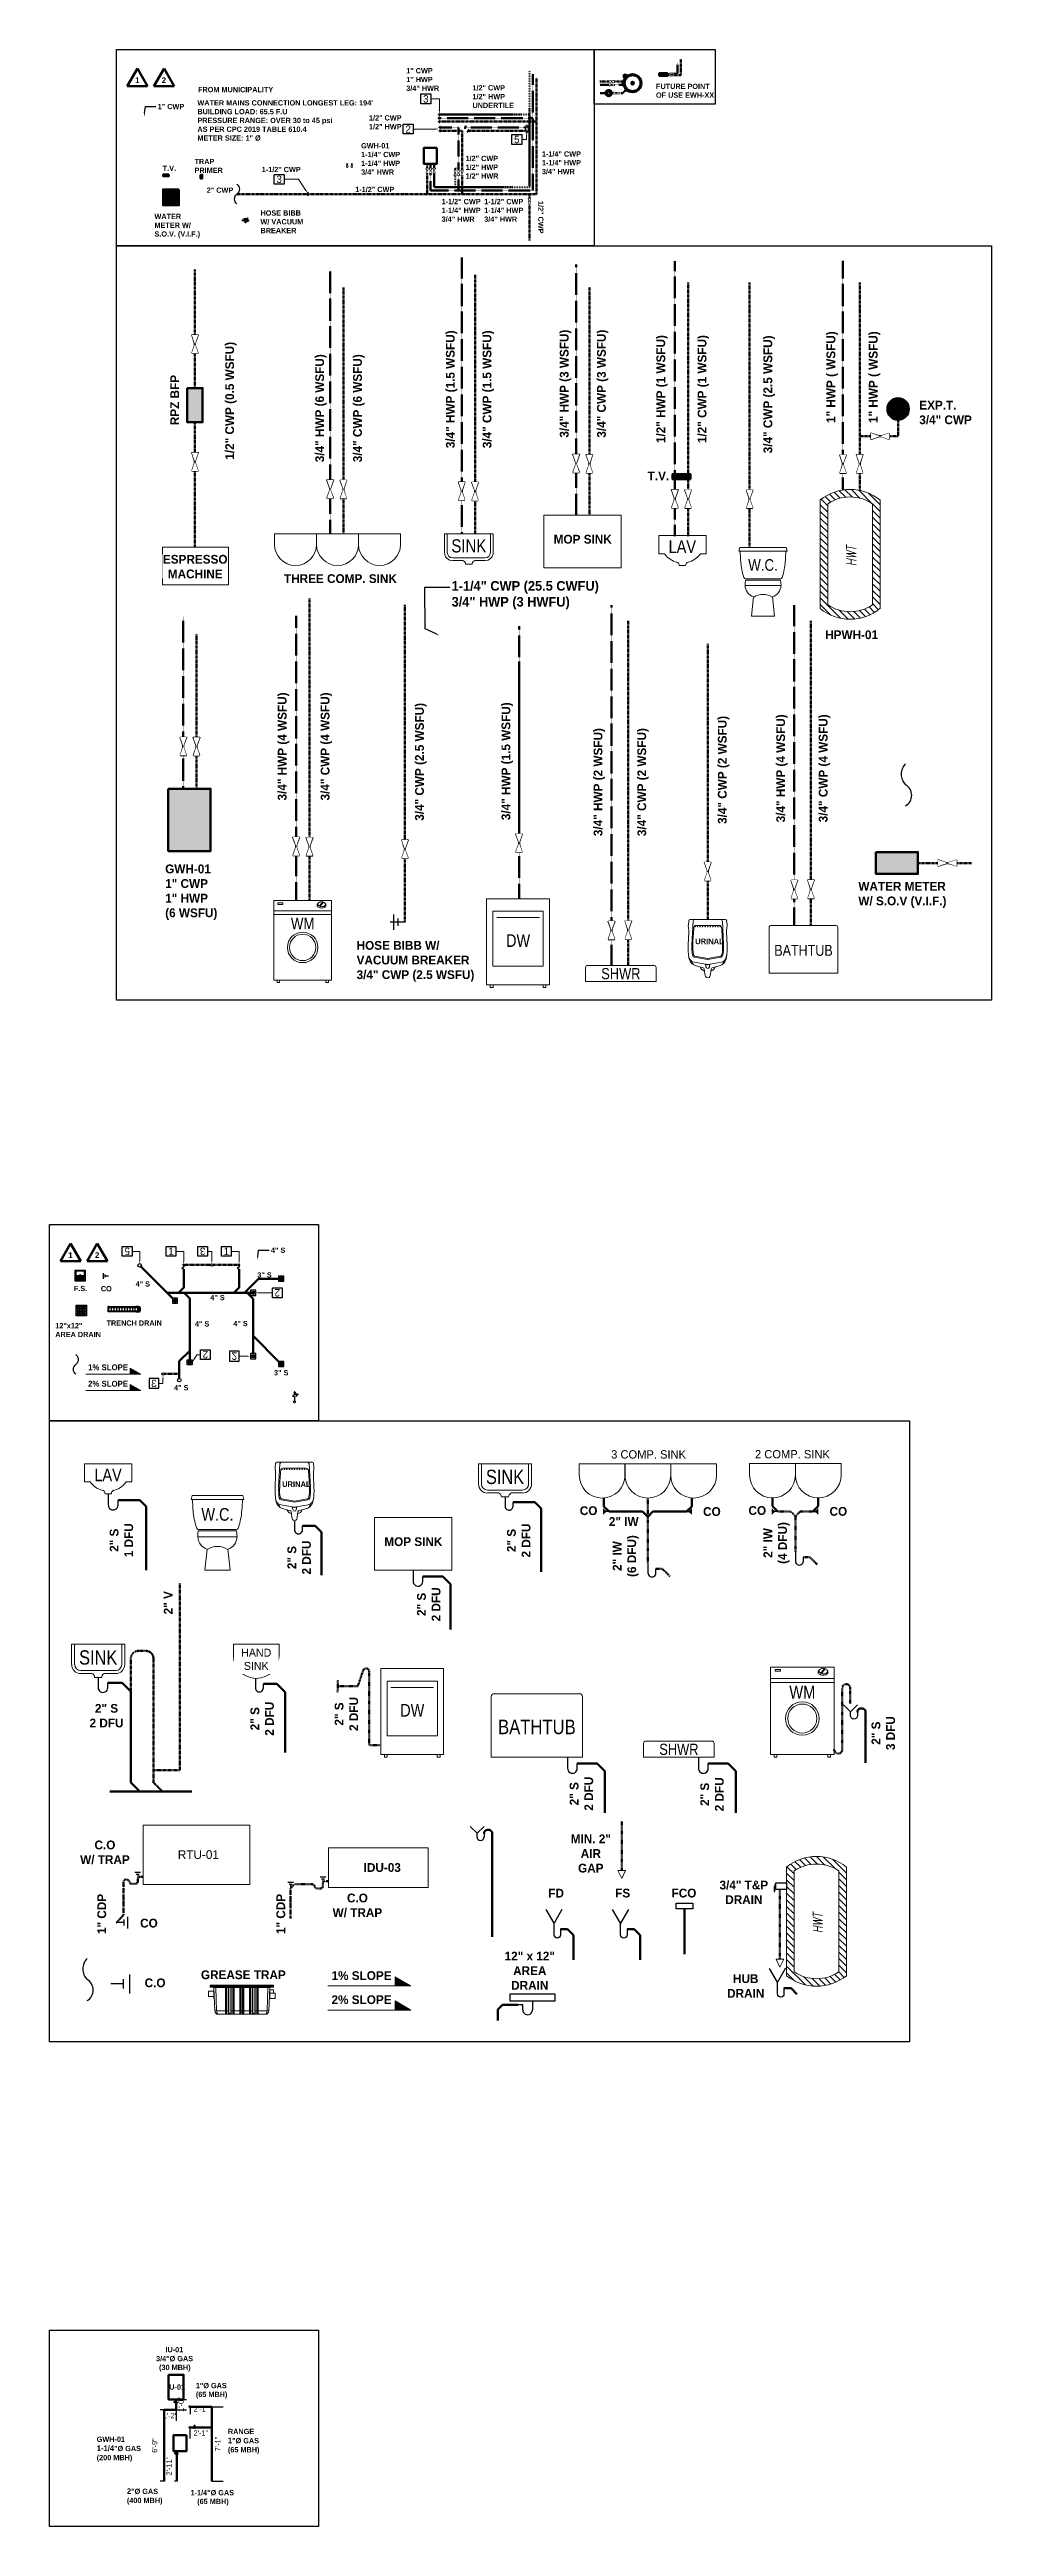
# Model space of a CAD drawing. Header units: inches. Extents: x 2025 to 34930, y -6955 to 4650.
# Drawn here: x 13359 to 14431, y -3342 to -522 of the extents above; entities that cross this region are included whole.
import ezdxf
from ezdxf import colors
from ezdxf.entities.mleader import LeaderData, LeaderLine
from ezdxf.enums import TextEntityAlignment as Align
from ezdxf.math import Vec2, Vec3

# ---------------------------------------------------------------- set-up
doc = ezdxf.new("R2010")
doc.units = ezdxf.units.IN
doc.header["$MEASUREMENT"] = 0
doc.set_wipeout_variables(frame=1)
for name, pattern in [('CONTINU', [0]), ('CWL', [0.416667, 0.25, -0.041667, 0.083333, -0.041667]), ('DASHDOT', [1, 0.5, -0.25, 0, -0.25]), ('HIDDEN2', [0.1875, 0.125, -0.0625]), ('HWL', [0.541264, 0.25, -0.041264, 0.083333, -0.041667, 0.083333, -0.041667]), ('RWL', [0.666264, 0.25, -0.041264, 0.083333, -0.041667, 0.083333, -0.041667, 0.083333, -0.041667])]:
    doc.linetypes.add(name, pattern=pattern)
doc.layers.get('DEFPOINTS').update_dxf_attribs({"color": 104})
for name, color, linetype, lineweight in [('M-HVAC-EQPM', 21, 'Continuous', 50), ('P-ACCESS.', 3, 'Continuous', 35), ('P-CDP PIPE', 62, 'DASHDOT', 50), ('P-DR-ACCESS.', 3, 'Continuous', 30), ('P-DR-KEY NOTES', 7, 'Continuous', 18), ('P-DR-PIPE', 30, 'Continuous', 50), ('P-DR-TEXT', 7, 'Continuous', 25), ('P-GAS-ACCESS.', 3, 'Continuous', 30), ('P-GAS-PIPE', 6, 'Continuous', 50), ('P-GAS-TEXT', 7, 'Continuous', 25), ('P-IW-PIPE', 2, 'DASHDOT', 50), ('P-RISER-FIXT', 21, 'Continuous', 20), ('P-VENT', 132, 'HIDDEN2', 50), ('P-WS-ACCESS.', 3, 'Continuous', 30), ('P-WS-CW-PIPE', 5, 'CWL', 50), ('P-WS-EQPM', 22, 'Continuous', 50), ('P-WS-HW-PIPE', 12, 'HWL', 50), ('P-WS-KEY NOTES', 7, 'Continuous', 18), ('P-WS-RHW', 40, 'RWL', 50), ('P-WS-TEXT', 7, 'Continuous', 25), ('REV.01', 1, 'Continuous', 50), ('REV.02', 60, 'Continuous', 50)]:
    doc.layers.add(name, color=color, linetype=linetype, lineweight=lineweight)
doc.layers.add('MP-DIM', color=3, linetype='Continuous', lineweight=15, transparency=0.3)
doc.styles.add('Arial_5', font='arial.ttf', dxfattribs={"height": 0.09375})
doc.styles.add('ARIAL_NARROW', font='ARIALN.TTF')
doc.styles.add('BOO', font='GOTHIC.TTF', dxfattribs={"height": 6})
doc.styles.add('Century Gothic_B', font='GOTHICB.TTF', dxfattribs={"height": 6.659722})
doc.styles.add('DC_ROMANS', font='GOTHIC.TTF', dxfattribs={"width": 0.7})
doc.styles.get("Standard").update_dxf_attribs({"font": 'arial.ttf'})
doc.styles.add('WAW', font='simplex.shx', dxfattribs={"width": 0.8, "oblique": 10, "height": 10})
doc.dimstyles.new('MECH-DIM', dxfattribs={"dimscale": 12, "dimtxt": 6, "dimasz": 0.2, "dimexe": 0, "dimexo": 0, "dimgap": 0, "dimtad": 0, "dimdec": 0, "dimzin": 3, "dimdsep": 46, "dimlunit": 4, "dimtxsty": 'BOO', "dimblk1": 'OBLIQUE', "dimblk2": 'OBLIQUE', "dimsah": 1, "dimcen": 0, "dimclrd": 45, "dimclre": 45, "dimclrt": 256, "dimazin": 0, "dimtfac": 1, "dimtdec": 0, "dimtix": 1, "dimtmove": 0, "dimatfit": 0, "dimfxl": 1, "dimtvp": 1, "dimfrac": 2, "dimtolj": 1, "dimtzin": 0, "dimarcsym": 2})

msp = doc.modelspace()

# ---------------------------------------------------------------- texts
at = {"layer": 'P-DR-TEXT', "insert": (13500.7, -3141.2), "char_height": 6, "attachment_point": 5, "style": 'BOO', "bg_fill": 3, "box_fill_scale": 1.05, "bg_fill_color": 256, "bg_fill_transparency": 0}
msp.add_mtext('\\pxqc;{\\fCentury Gothic|b1|i0|c0|p34;IU-01}', dxfattribs=at)
at = {"layer": 'P-GAS-TEXT', "insert": (13502.7, -3183.8), "char_height": 6, "width": 16.28, "attachment_point": 5, "line_spacing_factor": 0.941778, "style": 'Arial_5'}
msp.add_mtext('{\\fArial|b1|i0|c0|p34;IU-01}', dxfattribs=at)
at = {"layer": 'P-WS-TEXT', "insert": (14049.2, -561.2), "char_height": 6, "width": 66.549, "attachment_point": 1, "style": 'BOO'}
msp.add_mtext('{\\fCentury Gothic|b1|i0|c0|p34;FUTURE POINT OF USE EWH-XX}', dxfattribs=at)
at = {"layer": 'P-WS-TEXT', "char_height": 6, "attachment_point": 1, "style": 'BOO', "bg_fill": 3, "box_fill_scale": 1.05, "bg_fill_color": 256, "bg_fill_transparency": 0}
for s, insert in [('{\\fCentury Gothic|b1|i0|c0|p34;FROM MUNICIPALITY}', (13527.7, -564.9)), ('{\\fCentury Gothic|b1|i0|c0|p34;1/2" CWP\\P1/2" HWP}', (13722.4, -597.1)), ('{\\fCentury Gothic|b1|i0|c0|p34;GWH-01\\P1-1/4" CWP\\P1-1/4" HWP\\P3/4" HWR}', (13713.4, -628.8))]:
    msp.add_mtext(s, dxfattribs=dict(at, insert=insert))

# ---------------------------------------------------------------- blocks, each defined once
blk = doc.blocks.new('A$C97bc92c2')
at = {"linetype": 'Continuous'}
for centre, start, end in [((1.6, 2), 129.0817, 230.9183), ((-1.6, -2), 309.0817, 50.9183)]:
    blk.add_arc(centre, 2.58, start, end, dxfattribs=at)
blk = doc.blocks.new('A$Cd57d0e27')
at = {"color": 0, "linetype": 'Continuous'}
for points in [[(-0.49, 1.4), (0.49, 1.4), (0, 0), (0, 0)], [(-0.49, -1.4), (0.49, -1.4), (0, 0), (0, 0)]]:
    blk.add_lwpolyline(points, close=True, dxfattribs=at)
blk.add_wipeout([(-0.49, 1.4), (0.49, 1.4), (0, 0), (0, 0)], dxfattribs=at)
blk.add_wipeout([(-0.49, -1.4), (0.49, -1.4), (0, 0), (0, 0)], dxfattribs=at)
blk = doc.blocks.new('A$Cf7961745')
at = {"color": 106, "transparency": 16777216}
blk.add_lwpolyline([(4, -4), (-4, -4), (-4, 4), (4, 4)], close=True, dxfattribs=at)
at = {"transparency": 16777216, "style": 'BOO'}
blk.add_attdef('?', text='', height=6, dxfattribs=at).set_placement((0, 0), align=Align.MIDDLE_CENTER)
blk = doc.blocks.new('WH')
at = {"linetype": 'ByBlock'}
for p, q in [((-15.4, 4), (-13.4, 4)), ((-15.4, 4), (-15.4, -4)), ((-12, 14.3), (-14.7, 11.5)), ((-13.4, 10.1), (-14.7, 11.5)), ((-9.8, 13.7), (-14.2, 9.3)), ((-13.5, 8.7), (-14.2, 9.3)), ((-9.2, 13.1), (-13.5, 8.7)), ((-11.4, 8.1), (-12.7, 9.5)), ((-10.6, 12.9), (-12, 14.3)), ((-8.7, 11), (-10, 12.3)), ((-9.2, 13.1), (-9.8, 13.7)), ((-15.4, -4), (-13.4, -4)), ((-11, -8.7), (-12.4, -10.1)), ((-10.1, -12.4), (-12.4, -10.1)), ((-8.7, -11), (-10.1, -12.4))]:
    blk.add_line(p, q, dxfattribs=at)
for radius in [14, 12.6, 2.02, 1.21]:
    blk.add_circle((0, 0), radius, dxfattribs=at)
blk = doc.blocks.new('P-Tankless Water Heater')
at = {"transparency": 33554457}
h = blk.add_hatch(color=256, dxfattribs=at)
h.dxf.hatch_style = 1
h.paths.add_polyline_path([(4.8, 3), (4.8, 0), (-4.8, 0), (-4.8, 3)])
for points in [[(4.8, 3), (4.8, 0), (-4.8, 0), (-4.8, 3)], [(5.2, 2.5), (5.2, 2), (4.8, 2), (4.8, 2.5)], [(5.2, 0.5), (5.2, 1), (4.8, 1), (4.8, 0.5)]]:
    blk.add_lwpolyline(points, close=True)
blk = doc.blocks.new('A$C18510e6c')
at = {"ltscale": 35}
for p, q in [((3.5, 0), (-1.7, 3.1)), ((-1.7, 3.1), (-1.7, -3.1)), ((3.5, 0), (-1.7, -3.1))]:
    blk.add_line(p, q, dxfattribs=at)
blk.add_circle((0, 0), 3.51, dxfattribs=at)
blk = doc.blocks.new('A$C2d205a5f')
at = {"layer": 'P-WS-HW-PIPE', "linetype": 'Continuous', "lineweight": 13}
blk.add_line((0, 0), (0, 0.4), dxfattribs=at)
blk.add_lwpolyline([(0, 0), (-0.8, -1.6), (0.8, -1.6), (0, 0)], close=True, dxfattribs=at)
blk.add_circle((0, 1.4), 1, dxfattribs=at)
blk = doc.blocks.new('angle valve cold')
at = {"layer": 'P-WS-CW-PIPE', "linetype": 'Continuous', "lineweight": 13}
blk.add_line((-0.2, 0), (0.2, 0), dxfattribs=at)
blk.add_lwpolyline([(-0.2, 0), (-1.8, 0.8), (-1.8, -0.8), (-0.2, 0)], close=True, dxfattribs=at)
blk.add_circle((1.2, 0), 1, dxfattribs=at)
blk = doc.blocks.new('A$Ce85cf932')
at = {"layer": 'P-VENT'}
h = blk.add_hatch(color=256, dxfattribs=at)
h.dxf.hatch_style = 1
edge = h.paths.add_edge_path()
edge.add_arc((2, 0), 0.5, 0, 360)
blk.add_line((1.2, 0), (-0.5, 0))
blk.add_circle((2, 0), 0.75)
blk.add_arc((-1.6, -0.5), 1.22, 156.2414, 23.7586)
blk.add_circle((2, 0), 0.5, dxfattribs=at)
blk = doc.blocks.new('P-SAN-FD')
h = blk.add_hatch()
h.set_pattern_fill('LINE', color=9, scale=4.400246, angle=90)
h.set_pattern_definition([(90, (2479410997.343, -645865210.172), (-13.9707824541, -3e-15), [])])
h.paths.add_polyline_path([(0, 51, 1), (0, -51, 1)])
at = {"color": 0}
blk.add_lwpolyline([(-75, 75), (-75, -75), (75, -75), (75, 75)], close=True, dxfattribs=at)
at = {"color": 252}
blk.add_circle((0, 0), 53, dxfattribs=at)
at = {"color": 0}
blk.add_circle((0, 0), 51.3, dxfattribs=at)
blk = doc.blocks.new('A$C8b07f424')
blk.add_lwpolyline([(-3, -3), (3, -3), (3, 3), (-3, 3)], close=True)
at = {"color": 7}
blk.add_lwpolyline([(2, 0.5), (-2, 0.5), (-2, -0.5), (2, -0.5)], close=True, dxfattribs=at)
blk.add_circle((0, 0), 2.06, dxfattribs=at)
blk = doc.blocks.new('*U234')
for p, q in [((0, 0), (0, -150)), ((25, 0), (0, 0)), ((25, 0), (100, 0)), ((25, 0), (25, -150)), ((100, 0), (175, 0)), ((175, 0), (250, 0)), ((250, 0), (325, 0)), ((325, 0), (400, 0)), ((400, 0), (475, 0)), ((475, 0), (550, 0)), ((550, 0), (625, 0)), ((625, 0), (700, 0)), ((700, 0), (775, 0)), ((775, 0), (850, 0)), ((875, 0), (800, 0)), ((850, 0), (925, 0)), ((875, 0), (875, -150)), ((875, 0), (900, 0)), ((900, 0), (900, -150)), ((25, -150), (0, -150)), ((25, -25), (100, -25)), ((100, -125), (25, -125)), ((100, -150), (25, -150)), ((100, -25), (100, -125)), ((100, -25), (175, -25)), ((175, -125), (100, -125)), ((175, -150), (100, -150)), ((175, -25), (175, -125)), ((175, -25), (250, -25)), ((250, -125), (175, -125)), ((250, -150), (175, -150)), ((250, -25), (250, -125)), ((250, -25), (325, -25)), ((325, -125), (250, -125)), ((325, -150), (250, -150)), ((325, -25), (325, -125)), ((325, -25), (400, -25)), ((400, -125), (325, -125)), ((400, -150), (325, -150)), ((400, -25), (400, -125)), ((400, -25), (475, -25)), ((475, -125), (400, -125)), ((475, -150), (400, -150)), ((475, -25), (475, -125)), ((475, -25), (550, -25)), ((550, -125), (475, -125)), ((550, -150), (475, -150)), ((550, -25), (550, -125)), ((550, -25), (625, -25)), ((625, -125), (550, -125)), ((625, -150), (550, -150)), ((625, -25), (625, -125)), ((625, -25), (700, -25)), ((700, -125), (625, -125)), ((700, -150), (625, -150)), ((700, -25), (700, -125)), ((700, -25), (775, -25)), ((775, -125), (700, -125)), ((775, -150), (700, -150)), ((775, -25), (775, -125)), ((775, -25), (850, -25)), ((850, -125), (775, -125)), ((850, -150), (775, -150)), ((875, -25), (800, -25)), ((800, -125), (875, -125)), ((800, -150), (875, -150)), ((850, -25), (850, -125)), ((850, -25), (925, -25)), ((925, -125), (850, -125)), ((925, -150), (850, -150)), ((875, -150), (900, -150)), ((925, -25), (925, -125))]:
    blk.add_line(p, q)
blk = doc.blocks.new('A$C450846f1')
at = {"layer": 'P-WS-CW-PIPE'}
h = blk.add_hatch(color=0, dxfattribs=at)
h.dxf.hatch_style = 1
edge = h.paths.add_edge_path()
edge.add_arc((0, 0), 0.5, -180, 180)
blk = doc.blocks.new('A$C7EB07454')
for p, q in [((-13, 0), (-5, 4)), ((-13, 0), (-5, -4)), ((-5, -4), (-5, 4)), ((-5, 0), (5, 0)), ((5, 0), (5, -5))]:
    blk.add_line(p, q)
blk = doc.blocks.new('*D235')
at = {"layer": 'DEFPOINTS', "color": 0, "transparency": 16777216}
for p in [(13484.6, -3209.7), (13489.1, -3209.7), (13489.1, -3291.1)]:
    blk.add_point(p, dxfattribs=at)
at = {"layer": 'MP-DIM', "color": 45, "lineweight": -2, "transparency": 16777216}
for p, q in [((13489.1, -3209.7), (13484.6, -3209.7)), ((13489.1, -3291.1), (13484.6, -3291.1))]:
    blk.add_line(p, q, dxfattribs=at)
at = {"layer": 'MP-DIM', "transparency": 16777216, "insert": (13478.3, -3250.4), "char_height": 6, "attachment_point": 5, "rotation": 90, "style": 'BOO'}
blk.add_mtext('\\A1;6\'-9"', dxfattribs=at)
blk = doc.blocks.new('_Oblique')
at = {"color": 0, "linetype": 'ByBlock', "lineweight": -2}
blk.add_line((-0.5, -0.5), (0.5, 0.5), dxfattribs=at)
blk = doc.blocks.new('*D236')
at = {"layer": 'DEFPOINTS', "color": 0, "transparency": 16777216}
for p in [(13500.8, -3256.6), (13503.7, -3256.6), (13503.7, -3291.1)]:
    blk.add_point(p, dxfattribs=at)
at = {"layer": 'MP-DIM', "color": 45, "lineweight": -2, "transparency": 16777216}
for p, q in [((13503.7, -3256.6), (13500.8, -3256.6)), ((13503.7, -3291.1), (13500.8, -3291.1))]:
    blk.add_line(p, q, dxfattribs=at)
at = {"layer": 'MP-DIM', "transparency": 16777216, "insert": (13494.7, -3273.8), "char_height": 6, "attachment_point": 5, "rotation": 90, "style": 'BOO'}
blk.add_mtext('\\A1;2\'-11"', dxfattribs=at)
blk = doc.blocks.new('*D237')
at = {"layer": 'DEFPOINTS', "color": 0, "transparency": 16777216}
for p in [(13489.1, -3209.7), (13502.7, -3209.7), (13489.1, -3222.4)]:
    blk.add_point(p, dxfattribs=at)
at = {"layer": 'MP-DIM', "color": 45, "lineweight": -2, "transparency": 16777216}
for p, q in [((13489.1, -3209.7), (13489.1, -3222.4)), ((13502.7, -3209.7), (13502.7, -3222.4))]:
    blk.add_line(p, q, dxfattribs=at)
at = {"layer": 'MP-DIM', "transparency": 16777216, "insert": (13495.9, -3216.2), "char_height": 6, "attachment_point": 5, "style": 'BOO'}
blk.add_mtext('\\A1;1\'-2"', dxfattribs=at)
blk = doc.blocks.new('*D238')
at = {"layer": 'DEFPOINTS', "color": 0, "transparency": 16777216}
for p in [(13502.7, -3197.8), (13502.7, -3209.7), (13514.6, -3197.8)]:
    blk.add_point(p, dxfattribs=at)
at = {"layer": 'MP-DIM', "color": 45, "lineweight": -2, "transparency": 16777216}
for p, q in [((13502.7, -3197.8), (13514.6, -3197.8)), ((13502.7, -3209.7), (13514.6, -3209.7))]:
    blk.add_line(p, q, dxfattribs=at)
at = {"layer": 'MP-DIM', "transparency": 16777216, "insert": (13508.3, -3203.7), "char_height": 6, "attachment_point": 5, "rotation": 90, "style": 'BOO'}
blk.add_mtext('\\A1;1\'-0"', dxfattribs=at)
blk = doc.blocks.new('*D239')
at = {"layer": 'DEFPOINTS', "color": 0, "transparency": 16777216}
for p in [(13518.8, -3206.2), (13518.8, -3214.7), (13543.4, -3206.2)]:
    blk.add_point(p, dxfattribs=at)
at = {"layer": 'MP-DIM', "color": 45, "lineweight": -2, "transparency": 16777216}
for p, q in [((13518.8, -3206.2), (13518.8, -3214.7)), ((13543.4, -3206.2), (13543.4, -3214.7))]:
    blk.add_line(p, q, dxfattribs=at)
at = {"layer": 'MP-DIM', "transparency": 16777216, "insert": (13531.1, -3208.6), "char_height": 6, "attachment_point": 5, "style": 'BOO'}
blk.add_mtext('\\A1;2\'-1"', dxfattribs=at)
blk = doc.blocks.new('*D240')
at = {"layer": 'DEFPOINTS', "color": 0, "transparency": 16777216}
for p in [(13518.3, -3229.8), (13518.3, -3242.2), (13543.4, -3229.8)]:
    blk.add_point(p, dxfattribs=at)
at = {"layer": 'MP-DIM', "color": 45, "lineweight": -2, "transparency": 16777216}
for p, q in [((13518.3, -3229.8), (13518.3, -3242.2)), ((13543.4, -3229.8), (13543.4, -3242.2))]:
    blk.add_line(p, q, dxfattribs=at)
at = {"layer": 'MP-DIM', "transparency": 16777216, "insert": (13530.9, -3236.1), "char_height": 6, "attachment_point": 5, "style": 'BOO'}
blk.add_mtext('\\A1;2\'-1"', dxfattribs=at)
blk = doc.blocks.new('*D241')
at = {"layer": 'DEFPOINTS', "color": 0, "transparency": 16777216}
for p in [(13543.4, -3206.2), (13556.3, -3206.2), (13543.4, -3291.1)]:
    blk.add_point(p, dxfattribs=at)
at = {"layer": 'MP-DIM', "color": 45, "lineweight": -2, "transparency": 16777216}
for p, q in [((13543.4, -3206.2), (13556.3, -3206.2)), ((13543.4, -3291.1), (13556.3, -3291.1))]:
    blk.add_line(p, q, dxfattribs=at)
at = {"layer": 'MP-DIM', "transparency": 16777216, "insert": (13550.2, -3248.6), "char_height": 6, "attachment_point": 5, "rotation": 90, "style": 'BOO'}
blk.add_mtext('\\A1;7\'-1"', dxfattribs=at)
blk = doc.blocks.new('F.S.')
at = {"layer": 'P-DR-ACCESS.'}
for p, q in [((78267, 27243), (78267, 27231)), ((78279, 27243), (78267, 27243)), ((78267, 27231), (78279, 27231)), ((78273, 27243), (78273, 27242)), ((78273, 27232), (78273, 27242)), ((78273, 27232), (78273, 27231)), ((78279, 27231), (78279, 27243))]:
    blk.add_line(p, q, dxfattribs=at)
at = {"layer": 'P-DR-ACCESS.', "color": 7}
for p, q in [((78268, 27242), (78268, 27232)), ((78273, 27242), (78268, 27242)), ((78268, 27232), (78273, 27232)), ((78274, 27242), (78274, 27232)), ((78278, 27242), (78274, 27242)), ((78274, 27241), (78278, 27241)), ((78274, 27240), (78278, 27240)), ((78274, 27239), (78278, 27239)), ((78274, 27238), (78278, 27238)), ((78274, 27237), (78278, 27237)), ((78274, 27236), (78278, 27236)), ((78274, 27235), (78278, 27235)), ((78274, 27234), (78278, 27234)), ((78274, 27233), (78278, 27233)), ((78274, 27232), (78278, 27232)), ((78278, 27232), (78278, 27242))]:
    blk.add_line(p, q, dxfattribs=at)
blk.add_arc((78273, 27237), 0.987, 90, 270, dxfattribs=at)
blk = doc.blocks.new('A$Cb49b8052')
for p, q in [((-6, 3), (-6, -3)), ((-4, 1.5), (-4, -1.5)), ((-4, 0), (0, 0))]:
    blk.add_line(p, q)
blk = doc.blocks.new('A$C0e8e4996')
for p, q in [((0, 0), (3, 0)), ((3, 1), (3, -1)), ((4, 2), (4, -2))]:
    blk.add_line(p, q)
blk = doc.blocks.new('A$C3ea9eb03')
at = {"layer": 'P-RISER-FIXT', "linetype": 'ByBlock'}
for p, q in [((14.9, 18.9), (-14.9, 18.9)), ((-14.9, 18.9), (-14.9, 7.4)), ((14.9, 7.4), (14.9, 18.9)), ((-14.9, 7.4), (-11.7, 7.4)), ((-2.1, 0.5), (-2, 0)), ((2, 0), (-2, 0)), ((2.1, 0.5), (2, 0)), ((11.7, 7.4), (14.9, 7.4))]:
    blk.add_line(p, q, dxfattribs=at)
for centre, radius, start, end in [((-11.7, 6.8), 0.676, 36.3667, 90), ((-0.4, 15), 13.3, 216.3667, 256.0928), ((-4.1, 0.2), 2.03, 10, 76.0928), ((4.1, 0.2), 2.03, 103.9072, 170), ((0.4, 15), 13.3, 283.9072, 323.6333), ((11.7, 6.8), 0.676, 90, 143.6333)]:
    blk.add_arc(centre, radius, start, end, dxfattribs=at)
at = {"layer": 'P-RISER-FIXT', "style": 'ARIAL_NARROW'}
blk.add_text('LAV', height=8, rotation=360, dxfattribs=at).set_placement((-0.1, 11.9), align=Align.MIDDLE_CENTER)
blk = doc.blocks.new('A$C68f1b777')
at = {"layer": 'P-RISER-FIXT', "ltscale": 4}
for p, q in [((-16, 47.3), (-16.6, 44.8)), ((16, 47.3), (-16, 47.3)), ((16, 47.3), (16.6, 44.8)), ((-16.6, 44.8), (16.6, 44.8)), ((-12.3, 21.2), (12.4, 21.2)), ((-11.9, 25.7), (11.9, 25.7)), ((-6.5, 13.3), (-8, 0)), ((6.5, 13.3), (8, 0)), ((-8, 0), (8, 0))]:
    blk.add_line(p, q, dxfattribs=at)
for points in [[(-15.8, 44.8), (-15.6, 39.7), (-15.3, 36.4)], [(15.8, 44.8), (15.6, 39.7), (15.3, 36.4)], [(12.4, 21.2), (12.3, 23), (12.1, 24.9), (-12.1, 24.9), (-12.3, 23), (-12.3, 21.2)]]:
    blk.add_lwpolyline(points, dxfattribs=at)
for centre, start, end in [((-11.9, 27), 200.9052, 270), ((11.9, 27), 270, 339.0948)]:
    blk.add_arc(centre, 1.27, start, end, dxfattribs=at)
at = {"layer": 'P-RISER-FIXT'}
for centre, radius, start, end in [((-4.1, 21.2), 8.26, 180, 253.1496), ((4.1, 21.2), 8.26, 286.8464, 0), ((0, 2.7), 12.3, 58.4703, 121.5297)]:
    blk.add_arc(centre, radius, start, end, dxfattribs=at)
at = {"layer": 'P-RISER-FIXT', "ltscale": 4}
for points in [[(-15.3, 36.4), (-15.1, 34.5), (-14.8, 32.7), (-14.4, 30.9), (-14.1, 29.4), (-13.6, 28), (-13.1, 26.5)], [(15.3, 36.4), (15.1, 34.5), (14.8, 32.7), (14.4, 30.9), (14.1, 29.4), (13.6, 28), (13.1, 26.5)]]:
    blk.add_open_spline(points, degree=3, knots=[0, 0, 0, 0, 1, 1, 1, 1.975872, 1.975872, 1.975872, 1.975872], dxfattribs=at)
at = {"layer": 'P-RISER-FIXT', "style": 'ARIAL_NARROW'}
blk.add_text('W.C.', height=8, rotation=360, dxfattribs=at).set_placement((0, 35.3), align=Align.MIDDLE_CENTER)
blk = doc.blocks.new('A$Cdb63912b')
at = {"layer": 'P-RISER-FIXT'}
for p, q in [((-14.9, 18.6), (14.9, 18.6)), ((-14.9, 7.2), (-14.9, 18.6)), ((-13.2, 7.2), (-13.2, 18.6)), ((13.2, 18.6), (13.2, 7.2)), ((14.9, 18.6), (14.9, 7.2)), ((-9.8, 3.8), (9.8, 3.8)), ((-9.8, 2.2), (-3.6, 2.2)), ((-2.1, 0.5), (-2, 0)), ((-2, 0), (2, 0)), ((2.1, 0.5), (2, 0)), ((3.6, 2.2), (9.8, 2.2))]:
    blk.add_line(p, q, dxfattribs=at)
for centre, radius, start, end in [((-9.8, 7.2), 5.06, 180, 270), ((-9.8, 7.2), 3.38, 180, 270), ((-4.1, 0.2), 2.03, 10, 76.0928), ((4.1, 0.2), 2.03, 103.9072, 170), ((9.8, 7.2), 5.06, 270, 0), ((9.8, 7.2), 3.38, 270, 0)]:
    blk.add_arc(centre, radius, start, end, dxfattribs=at)
at = {"layer": 'P-RISER-FIXT', "style": 'ARIAL_NARROW'}
blk.add_text('SINK', height=8, rotation=360, dxfattribs=at).set_placement((0, 11.2), align=Align.MIDDLE_CENTER)
blk = doc.blocks.new('BTHTB')
at = {"layer": 'P-RISER-FIXT'}
for p, q in [((90582.2, 18005.2), (90582.2, 18038.6)), ((90583.9, 18040.2), (90630.9, 18040.2)), ((90632.6, 18005.2), (90632.6, 18038.6)), ((90632.6, 18005.2), (90582.2, 18005.2))]:
    blk.add_line(p, q, dxfattribs=at)
for centre, start, end in [((90583.9, 18038.6), 90, 180), ((90630.9, 18038.6), 0, 90)]:
    blk.add_arc(centre, 1.63, start, end, dxfattribs=at)
at = {"layer": 'P-RISER-FIXT', "style": 'ARIAL_NARROW'}
blk.add_text('BATHTUB', height=8, rotation=360, dxfattribs=at).set_placement((90607.4, 18021.9), align=Align.MIDDLE_CENTER)
blk = doc.blocks.new('A$C849cd195')
at = {"layer": 'P-RISER-FIXT', "linetype": 'ByBlock'}
for p, q in [((-19.9, 56.4), (19.9, 56.4)), ((-19.9, 1.6), (-19.9, 56.4)), ((-19.9, 49.3), (19.9, 49.3)), ((-19.9, 46.8), (19.9, 46.8)), ((-13.6, 55), (-17.1, 55)), ((-17.1, 55), (-17.1, 53.8)), ((-17.1, 53.8), (-13.6, 53.8)), ((-13.6, 53.8), (-13.6, 55)), ((13.9, 55.5), (11.8, 53)), ((11.8, 53), (12.1, 52.5)), ((12.1, 52.5), (14.3, 55.3)), ((14.3, 55.3), (13.9, 55.5)), ((19.9, 56.4), (19.9, 1.6)), ((19.9, 1.6), (-19.9, 1.6)), ((-17.7, 1.6), (-17.7, 0)), ((-17.7, 0), (-15.9, 0)), ((-15.9, 1.6), (-15.9, 0)), ((15.9, 1.6), (15.9, 0)), ((15.9, 0), (17.7, 0)), ((17.7, 1.6), (17.7, 0))]:
    blk.add_line(p, q, dxfattribs=at)
for radius in [10.5, 9.1]:
    blk.add_circle((0, 24.2), radius, dxfattribs=at)
for centre, major_axis, start_param, end_param in [((11.3, 53.3), (-1.38, 0), -0.555715, 0), ((11.3, 53.3), (1.38, 0), 3.141593, 3.697308), ((12.1, 52.9), (-2.32, 0), -0.856017, -0.555715), ((12.1, 53.8), (2.32, 0), 3.697308, 4.124146), ((11.5, 54), (-1.1, 0), -0.037001, 0.538187), ((11.5, 54), (1.1, 0), 2.529403, 3.104591), ((12.3, 53.5), (1.97, 0), 2.102334, 2.529403), ((12.3, 54.4), (-1.97, 0), 0.538187, 0.965256), ((12.7, 54.6), (-3.26, 0), 0.982553, 1.301235), ((12.8, 55.2), (2.86, 0), 4.106848, 4.416673), ((12.7, 52.7), (2.86, 0), 1.792509, 2.102334), ((13, 55.8), (-4.55, 0), 1.301235, 1.570796), ((13.2, 56.3), (-4.1, 0), 1.275081, 1.533795), ((13, 51.6), (4.1, 0), 1.533795, 1.792509), ((13.2, 56.3), (4.1, 0), 4.675388, 4.934102), ((13, 55.8), (-4.55, 0), 1.570796, 1.840358), ((13, 51.6), (-4.1, 0), 4.416673, 4.675388), ((13.4, 55.1), (-2.86, 0), 1.792509, 2.102334), ((13.3, 52.7), (-2.86, 0), 4.106848, 4.416673), ((13.4, 54.6), (-3.26, 0), 1.840358, 2.159039), ((13.9, 54.4), (-1.97, 0), 2.102334, 2.529403), ((13.9, 53.4), (-1.97, 0), 3.67978, 4.106848), ((13.9, 53.8), (-2.32, 0), 2.159039, 2.585877), ((13.9, 52.9), (-2.32, 0), 3.697308, 3.907934), ((14.6, 53.9), (-1.1, 0), 3.104591, 3.67978), ((14.6, 53.9), (1.1, 0), -0.61219, -0.037001), ((14.7, 53.3), (-1.38, 0), 3.141593, 3.697308), ((14.7, 53.3), (1.38, 0), -0.555715, 0)]:
    blk.add_ellipse(centre, major_axis=major_axis, ratio=0.987763, start_param=start_param, end_param=end_param, dxfattribs=at)
at = {"layer": 'P-RISER-FIXT', "style": 'ARIAL_NARROW'}
blk.add_text('WM', height=8, rotation=360, dxfattribs=at).set_placement((0, 40.7), align=Align.MIDDLE_CENTER)
blk = doc.blocks.new('ZMR-HWT VERT200L')
at = {"linetype": 'Continuous'}
h = blk.add_hatch(dxfattribs=at)
h.set_pattern_fill('ANSI31', scale=25, angle=90, style=0)
h.set_pattern_definition([(135, (19.8612, 43.128), (-2.20971, -2.20971), [])])
h.paths.add_polyline_path([(-19.9, 79.3), (-19.9, 7, 0.352446), (19.9, 7), (19.9, 79.3, 0.352446)])
h.paths.add_polyline_path([(-14.9, 76.7, -0.304349), (14.9, 76.7), (14.9, 9.5, -0.304349), (-14.9, 9.5)], flags=16)
h.paths.add_polyline_path([(-0.1, 24.3), (-0.1, 55.6), (9.5, 55.6), (9.5, 24.3)], flags=8)
h.paths.add_polyline_path([(-9, 26.4), (-9, 61.1), (0.6, 61.1), (0.6, 26.4)], flags=8)
at = {"color": 1, "linetype": 'CONTINU', "ltscale": 0.2}
blk.add_lwpolyline([(-19.9, 79.3), (-19.9, 79.3), (-19.9, 7)], dxfattribs=at)
at = {"color": 1, "linetype": 'Continuous', "ltscale": 0.2}
for points in [[(-14.9, 76.7), (-14.9, 9.5)], [(14.9, 9.5), (14.9, 76.7)], [(19.9, 7), (19.9, 79.3)]]:
    blk.add_lwpolyline(points, dxfattribs=at)
at = {"color": 1, "linetype": 'CONTINU', "ltscale": 0.2}
for centre, start, end in [((0, 54.6), 51.1704, 128.8296), ((0, 31.7), 231.1704, 308.8296)]:
    blk.add_arc(centre, 31.7, start, end, dxfattribs=at)
at = {"color": 1, "ltscale": 0.2}
for centre, start, end in [((0, 54.6), 56.1449, 123.8551), ((0, 31.7), 236.1449, 303.8551)]:
    blk.add_arc(centre, 26.7, start, end, dxfattribs=at)
at = {"color": 4, "ltscale": 0.2, "insert": (0.9, 35.2), "char_height": 6.4, "attachment_point": 4, "rotation": 90, "style": 'WAW'}
blk.add_mtext('HWT', dxfattribs=at)
blk = doc.blocks.new('A$C71d90ee7')
at = {"layer": 'P-RISER-FIXT'}
for p, q in [((-25.2, 0), (-25.2, 9.9)), ((25.2, 0), (-25.2, 0)), ((-23.5, 11.5), (23.5, 11.5)), ((25.2, 0), (25.2, 9.9))]:
    blk.add_line(p, q, dxfattribs=at)
for centre, start, end in [((-23.5, 9.9), 90, 180), ((23.5, 9.9), 0, 90)]:
    blk.add_arc(centre, 1.63, start, end, dxfattribs=at)
at = {"layer": 'P-RISER-FIXT', "style": 'ARIAL_NARROW'}
blk.add_text('SHWR', height=8, rotation=360, dxfattribs=at).set_placement((0, 5.6), align=Align.MIDDLE_CENTER)
blk = doc.blocks.new('A$Cf21255d8')
for centre, radius, start, end in [((11.9, 12), 16.9, 134.7603, 225.2397), ((-6.8, -12), 13.8, 299.4871, 60.5129)]:
    blk.add_arc(centre, radius, start, end)
blk = doc.blocks.new('A$C98944e17')
blk.add_lwpolyline([(16.7, 83.4), (16.7, 75.1, -1), (-16.7, 75.1), (-16.7, 83.4)], format="xyb", close=True)
blk = doc.blocks.new('3COMP')
at = {"xscale": 1.562234001198007, "yscale": 1.562234001198007, "zscale": 1.562234001198007}
for p in [(-52.1, -91.2), (0, -91.2), (52.1, -91.2)]:
    blk.add_blockref('A$C98944e17', p, dxfattribs=at)
at = {"insert": (-41.8, 54.5), "char_height": 9.478, "attachment_point": 1, "style": 'BOO'}
blk.add_mtext_dynamic_manual_height_columns('3 COMP. SINK', width=98.519, gutter_width=47.4, heights=[0], dxfattribs=at)
blk = doc.blocks.new('HS')
at = {"xscale": -1.555996796130919, "yscale": 1.555996796130919, "zscale": 1.555996796130919}
blk.add_blockref('A$C98944e17', (0, -112.6), dxfattribs=at)
at = {"insert": (0, 0), "char_height": 9.05, "width": 41.848, "attachment_point": 5, "style": 'BOO', "bg_fill": 2}
blk.add_mtext('HAND\\PSINK', dxfattribs=at)
blk = doc.blocks.new('URINAL')
at = {"linetype": 'Continuous', "ltscale": 20}
for p, q in [((-22.1, -28.8), (-21.6, -14.4)), ((-21.6, -1.6), (-22, -5.9)), ((-19.9, 0), (0, 0)), ((-18.1, -28.8), (-16.7, -1.8)), ((0, -6.8), (-13.2, -6.8)), ((19.9, 0), (0, 0)), ((0, -6.8), (13.2, -6.8)), ((18.1, -28.8), (16.7, -1.8)), ((21.6, -1.6), (22, -5.9)), ((22.1, -28.8), (21.6, -14.4)), ((-17.6, -48.5), (-17.6, -48.5)), ((0, -51.3), (-17.5, -48.2)), ((0, -45.5), (-15.4, -42.8)), ((0.1, -44.4), (-14.6, -41.8)), ((-3.9, -56.3), (-3.1, -62.1)), ((-3.9, -56.3), (-3.1, -62.1)), ((-0.2, -51.6), (-2.4, -51.2)), ((-0.1, -51.6), (-2.4, -51.2)), ((-2, -53.9), (-2.2, -51.8)), ((-2, -53.9), (-2.2, -51.8)), ((-0.1, -44.4), (14.6, -41.8)), ((0, -45.5), (15.4, -42.8)), ((0, -51.3), (17.5, -48.2)), ((0.2, -51.6), (2.4, -51.2)), ((2, -53.9), (2.2, -51.8)), ((3.9, -56.3), (3.1, -62.1)), ((17.6, -48.5), (17.6, -48.5))]:
    blk.add_line(p, q, dxfattribs=at)
for centre, radius, start, end in [((-11.4, -7.1), 10.7, 173.5371, 190.503), ((-49.4, -13.5), 27.9, 358.1334, 9.0076), ((-19.9, -1.7), 1.73, 90, 175.2411), ((228.4, -32.9), 245.3, 174.3948, 179.0357), ((-14.7, -1.9), 1.92, 90, 177), ((-13.2, -9.4), 2.55, 90, 171.0319), ((13.2, -9.4), 2.55, 8.9681, 90), ((14.7, -1.9), 1.92, 3, 90), ((-228.4, -32.9), 245.3, 0.9643, 5.6052), ((19.9, -1.7), 1.73, 4.7589, 90), ((49.4, -13.5), 27.9, 170.9924, 181.8666), ((11.4, -7.1), 10.7, 349.497, 6.4629), ((54.5, -32.5), 76.7, 177.229, 188.3009), ((-12.1, -40.2), 9.66, 184.1486, 236.021), ((-10.2, -41.9), 11.3, 188.4464, 253.3865), ((40.5, -31.3), 58.6, 177.5231, 189.3267), ((-13.7, -48.5), 3.86, 175.622, 233.9929), ((-14.9, -40.4), 2.45, 189.3267, 260), ((22.6, -32.2), 39.6, 175.0854, 190.9462), ((-13.9, -39.5), 2.39, 184.8767, 252.9694), ((22.1, 63.5), 121.5, 252.9793, 257.04), ((-1.4, -51.4), 7.68, 200.6342, 253.9137), ((-5.6, -56.6), 1.69, 11.2963, 75.1042), ((-5.6, -56.6), 1.69, 11.2963, 75.1042), ((-3.4, -51.9), 1.2, 5, 80), ((-3.4, -51.9), 1.2, 5, 80), ((0, -53.7), 2.02, 185, 270), ((0, -50.5), 1.15, 260, 280), ((0, -53.7), 2.02, 270, 355), ((3.4, -51.9), 1.2, 100, 175), ((1.4, -51.4), 7.68, 286.0863, 339.3658), ((5.6, -56.6), 1.69, 104.8958, 168.7037), ((-22.1, 63.5), 121.5, 282.96, 287.0207), ((10.2, -41.9), 11.3, 286.6135, 351.5536), ((13.9, -39.5), 2.39, 287.0306, 355.1233), ((14.9, -40.4), 2.45, 280, 350.6733), ((13.7, -48.5), 3.86, 306.0071, 4.378), ((-22.6, -32.2), 39.6, 349.0538, 4.9146), ((-40.5, -31.3), 58.6, 350.6733, 2.4769), ((11.6, -40.1), 10, 305.8168, 355.3928), ((-54.5, -32.5), 76.7, 351.6991, 2.771), ((5.7, -61.3), 8.88, 185.0738, 203.0932), ((5.7, -61.3), 8.88, 185.0738, 203.0932), ((0, -64), 2.59, 198.9476, 270), ((0, -64), 2.59, 198.9476, 270), ((0, -64), 2.59, 270, 341.0524), ((-5.7, -61.3), 8.88, 336.9068, 354.9262)]:
    blk.add_arc(centre, radius, start, end, dxfattribs=at)
at = {"linetype": 'Continuous', "ltscale": 20, "extrusion": (0, 0, -1)}
for centre in [(-14.4, -8.1), (-11.5, -8.1), (-8.6, -8.1), (-5.8, -8.1), (-2.9, -8.1)]:
    blk.add_ellipse(centre, major_axis=(-0.384, 0.023), ratio=0.75, dxfattribs=at)
at = {"linetype": 'Continuous', "ltscale": 20}
for centre in [(0, -8.1), (2.9, -8.1), (5.8, -8.1), (8.6, -8.1), (11.5, -8.1), (14.4, -8.1)]:
    blk.add_ellipse(centre, major_axis=(0.384, 0.023), ratio=0.75, dxfattribs=at)
at = {"insert": (-14.2, -21.7), "char_height": 6.434, "attachment_point": 1, "style": 'BOO'}
blk.add_mtext_dynamic_manual_height_columns('{\\fCentury Gothic|b1|i0|c0|p34;URINAL}', width=0.238, gutter_width=193, heights=[0], dxfattribs=at)
blk = doc.blocks.new('SW_CENTERMARKSYMBOL_0')
at = {"color": 0, "linetype": 'Continuous', "lineweight": 0}
for q in [(-0.007, 0), (0, 0.007), (0, -0.007), (0.007, 0)]:
    blk.add_line((0, 0), q, dxfattribs=at)
blk = doc.blocks.new('SW_CENTERMARKSYMBOL_1')
at = {"color": 0, "linetype": 'Continuous', "lineweight": 0}
for q in [(-0.007, 0), (0, 0.007), (0, -0.007), (0.007, 0)]:
    blk.add_line((0, 0), q, dxfattribs=at)
blk = doc.blocks.new('SW_CENTERMARKSYMBOL_2')
at = {"color": 0, "linetype": 'Continuous', "lineweight": 0}
for q in [(-0.007, 0), (0, 0.007), (0, -0.007), (0.007, 0)]:
    blk.add_line((0, 0), q, dxfattribs=at)
blk = doc.blocks.new('SW_CENTERMARKSYMBOL_3')
at = {"color": 0, "linetype": 'Continuous', "lineweight": 0}
for q in [(-0.007, 0), (0, 0.007), (0, -0.007), (0.007, 0)]:
    blk.add_line((0, 0), q, dxfattribs=at)
blk = doc.blocks.new('SW_CENTERMARKSYMBOL_4')
at = {"color": 0, "linetype": 'Continuous', "lineweight": 0}
for q in [(-0.007, 0), (0, 0.007), (0, -0.007), (0.007, 0)]:
    blk.add_line((0, 0), q, dxfattribs=at)
blk = doc.blocks.new('SW_CENTERMARKSYMBOL_5')
at = {"color": 0, "linetype": 'Continuous', "lineweight": 0}
for q in [(-0.007, 0), (0, 0.007), (0, -0.007), (0.007, 0)]:
    blk.add_line((0, 0), q, dxfattribs=at)
blk = doc.blocks.new('SW_CENTERMARKSYMBOL_6')
at = {"color": 0, "linetype": 'Continuous', "lineweight": 0}
for q in [(-0.007, 0), (0, 0.007), (0, -0.007), (0.007, 0)]:
    blk.add_line((0, 0), q, dxfattribs=at)
blk = doc.blocks.new('SW_CENTERMARKSYMBOL_7')
at = {"color": 0, "linetype": 'Continuous', "lineweight": 0}
for q in [(-0.007, 0), (0, 0.007), (0, -0.007), (0.007, 0)]:
    blk.add_line((0, 0), q, dxfattribs=at)
blk = doc.blocks.new('SW_CENTERMARKSYMBOL_8')
at = {"color": 0, "linetype": 'Continuous', "lineweight": 0}
for q in [(-0.007, 0), (0, 0.007), (0, -0.007), (0.007, 0)]:
    blk.add_line((0, 0), q, dxfattribs=at)
blk = doc.blocks.new('SW_CENTERMARKSYMBOL_9')
at = {"color": 0, "linetype": 'Continuous', "lineweight": 0}
for q in [(-0.007, 0), (0, 0.007), (0, -0.007), (0.007, 0)]:
    blk.add_line((0, 0), q, dxfattribs=at)
blk = doc.blocks.new('SW_CENTERMARKSYMBOL_10')
at = {"color": 0, "linetype": 'Continuous', "lineweight": 0}
for q in [(-0.007, 0), (0, 0.007), (0, -0.007), (0.007, 0)]:
    blk.add_line((0, 0), q, dxfattribs=at)
blk = doc.blocks.new('SW_CENTERMARKSYMBOL_11')
at = {"color": 0, "linetype": 'Continuous', "lineweight": 0}
for q in [(-0.007, 0), (0, 0.007), (0, -0.007), (0.007, 0)]:
    blk.add_line((0, 0), q, dxfattribs=at)
blk = doc.blocks.new('GT')
at = {"linetype": 'Continuous', "lineweight": 15}
for p, q in [((-36.1, 0), (-36.1, -1.1)), ((-36.1, 0), (-33.9, 0)), ((-33.9, 0), (-33.9, -1.1)), ((-33.9, 0), (33.9, 0)), ((33.9, 0), (33.9, -1.1)), ((33.9, 0), (36.1, 0)), ((36.1, 0), (36.1, -1.1)), ((-31.8, -6.8), (-38.1, -6.8)), ((-38.1, -9.8), (-38.1, -6.8)), ((-38.1, -12.9), (-38.1, -9.8)), ((-38.1, -12.9), (-31.8, -12.9)), ((-36.1, -1.1), (-33.9, -1.1)), ((-36.1, -2.4), (-36.1, -1.9)), ((-36.1, -1.9), (-33.9, -1.9)), ((-33.9, -2.4), (-36.1, -2.4)), ((-35.5, -1.1), (-35.5, -1.9)), ((-33.9, -1.1), (-33.9, -1.9)), ((-33.9, -1.1), (33.9, -1.1)), ((-33.9, -1.9), (33.9, -1.9)), ((-33.9, -2.4), (-33.9, -1.9)), ((33.9, -2.4), (-33.9, -2.4)), ((-31.9, -4.1), (-31.8, -4.1)), ((-31.9, -4.1), (-31.9, -4.3)), ((-31.9, -4.3), (-31.8, -4.3)), ((-31.9, -4.3), (-31.9, -5.7)), ((-31.9, -5.7), (-31.8, -5.7)), ((-30.9, -29.2), (-31.8, -2.7)), ((-31.8, -2.7), (-31.8, -12.1)), ((-31.8, -12.1), (-31.5, -12.1)), ((-31.8, -12.1), (-31.8, -15.4)), ((-31.8, -15.4), (-31.3, -15.4)), ((-29.7, -2.7), (-29.7, -2.4)), ((-18.7, -2.7), (-29.7, -2.7)), ((-29.7, -2.7), (-28.7, -29.2)), ((-18.7, -2.7), (-18.7, -2.4)), ((-18.7, -29.2), (-18.7, -2.7)), ((-18.4, -2.7), (-18.4, -29.2)), ((-18.4, -2.7), (-18.4, -2.7)), ((-18.4, -32), (-18.4, -2.7)), ((-18.1, -2.7), (-18.1, -2.4)), ((-17.3, -2.7), (-18.1, -2.7)), ((-18.1, -2.7), (-18.1, -32.4)), ((-17.3, -29.2), (-17.3, -2.7)), ((-17.3, -2.7), (-17.3, -2.7)), ((-17.3, -32.2), (-17.3, -2.7)), ((-17, -2.7), (-17, -2.4)), ((-15.3, -2.7), (-17, -2.7)), ((-17, -2.7), (-17, -29.2)), ((-15.3, -2.7), (-15.3, -2.4)), ((-15.3, -29.2), (-15.3, -2.7)), ((-15.1, -2.7), (-15.1, -29.2)), ((-15, -2.7), (-15.1, -2.7)), ((-15, -32), (-15, -2.7)), ((-14.8, -2.7), (-14.8, -2.4)), ((-12.6, -2.7), (-14.8, -2.7)), ((-14.8, -2.7), (-14.8, -32.4)), ((-12.6, -2.7), (-12.6, -2.4)), ((-12.6, -32.4), (-12.6, -2.7)), ((-12.3, -29.2), (-12.3, -2.7)), ((-12.3, -2.7), (-12.3, -2.7)), ((-12.3, -2.7), (-12.3, -32)), ((-12, -2.7), (-12, -2.4)), ((-10.4, -2.7), (-12, -2.7)), ((-12, -2.7), (-12, -29.2)), ((-10.4, -2.7), (-10.4, -2.4)), ((-10.4, -29.2), (-10.4, -2.7)), ((-10.1, -2.7), (-10.1, -29.2)), ((-10.1, -2.7), (-10.1, -2.7)), ((-10.1, -32), (-10.1, -2.7)), ((-9.8, -2.7), (-9.8, -2.4)), ((-9.3, -2.7), (-9.8, -2.7)), ((-9.8, -2.7), (-9.8, -32.4)), ((-9.3, -2.7), (-9.3, -2.4)), ((-9.3, -32.4), (-9.3, -2.7)), ((-9, -29.2), (-9, -2.7)), ((-8.8, -2.7), (-8.8, -2.4)), ((-2.4, -2.7), (-8.8, -2.7)), ((-8.8, -2.7), (-8.8, -29.2)), ((-2.4, -2.7), (-2.4, -2.4)), ((-2.4, -29.2), (-2.4, -2.7)), ((-2.2, -2.7), (-2.2, -29.2)), ((-2.1, -2.7), (-2.2, -2.7)), ((-2.1, -32), (-2.1, -2.7)), ((-1.8, -2.7), (-1.8, -2.4)), ((-1.4, -2.7), (-1.8, -2.7)), ((-1.8, -2.7), (-1.8, -32.4)), ((-1.4, -2.7), (-1.4, -2.4)), ((-1.4, -32.4), (-1.4, -2.7)), ((-1.1, -29.2), (-1.1, -2.7)), ((-0.8, -2.7), (-0.8, -2.4)), ((0.8, -2.7), (-0.8, -2.7)), ((-0.8, -2.7), (-0.8, -29.2)), ((0.8, -2.7), (0.8, -2.4)), ((0.8, -29.2), (0.8, -2.7)), ((1.1, -2.7), (1.1, -29.2)), ((1.4, -2.7), (1.4, -2.4)), ((1.8, -2.7), (1.4, -2.7)), ((1.4, -2.7), (1.4, -32.4)), ((1.8, -2.7), (1.8, -2.4)), ((1.8, -32.4), (1.8, -2.7)), ((2.2, -2.7), (2.1, -2.7)), ((2.1, -2.7), (2.1, -32)), ((2.2, -29.2), (2.2, -2.7)), ((2.4, -2.7), (2.4, -2.4)), ((8.8, -2.7), (2.4, -2.7)), ((2.4, -2.7), (2.4, -29.2)), ((8.8, -2.7), (8.8, -2.4)), ((8.8, -29.2), (8.8, -2.7)), ((9, -2.7), (9, -29.2)), ((9.3, -2.7), (9.3, -2.4)), ((9.3, -2.7), (9.3, -32.4)), ((9.8, -2.7), (9.3, -2.7)), ((9.8, -2.7), (9.8, -2.4)), ((9.8, -32.4), (9.8, -2.7)), ((10.1, -29.2), (10.1, -2.7)), ((10.1, -2.7), (10.1, -2.7)), ((10.1, -2.7), (10.1, -32)), ((10.4, -2.7), (10.4, -2.4)), ((12, -2.7), (10.4, -2.7)), ((10.4, -2.7), (10.4, -29.2)), ((12, -2.7), (12, -2.4)), ((12, -29.2), (12, -2.7)), ((12.3, -2.7), (12.3, -29.2)), ((12.3, -2.7), (12.3, -2.7)), ((12.3, -32), (12.3, -2.7)), ((12.6, -2.7), (12.6, -2.4)), ((14.8, -2.7), (12.6, -2.7)), ((12.6, -2.7), (12.6, -32.4)), ((14.8, -2.7), (14.8, -2.4)), ((14.8, -32.4), (14.8, -2.7)), ((15.1, -2.7), (15, -2.7)), ((15, -2.7), (15, -32)), ((15.1, -29.2), (15.1, -2.7)), ((15.3, -2.7), (15.3, -2.4)), ((17, -2.7), (15.3, -2.7)), ((15.3, -2.7), (15.3, -29.2)), ((17, -2.7), (17, -2.4)), ((17, -29.2), (17, -2.7)), ((17.3, -2.7), (17.3, -29.2)), ((17.3, -2.7), (17.3, -2.7)), ((17.3, -32), (17.3, -2.7)), ((17.6, -2.7), (17.6, -2.4)), ((18.1, -2.7), (17.6, -2.7)), ((17.6, -2.7), (17.6, -32.4)), ((18.1, -2.7), (18.1, -2.4)), ((18.1, -32.4), (18.1, -2.7)), ((18.4, -29.2), (18.4, -2.7)), ((18.4, -2.7), (18.4, -2.7)), ((18.4, -2.7), (18.4, -32)), ((18.7, -2.4), (18.7, -2.7)), ((29.7, -2.7), (18.7, -2.7)), ((18.7, -2.7), (18.7, -29.2)), ((28.7, -29.2), (29.7, -2.7)), ((29.7, -2.4), (29.7, -2.7)), ((31.8, -2.7), (30.9, -29.2)), ((31.3, -15.4), (31.8, -15.4)), ((31.5, -12.1), (31.8, -12.1)), ((31.8, -2.7), (31.8, -12.1)), ((32, -3), (31.8, -3)), ((32, -3.8), (31.8, -3.8)), ((32, -4), (31.8, -4)), ((32, -4.8), (31.8, -4.8)), ((32, -5.6), (31.8, -5.6)), ((38.1, -8.9), (31.8, -8.9)), ((31.8, -8.9), (36, -8.9)), ((31.8, -12.1), (31.8, -15.4)), ((31.8, -15), (38.1, -15)), ((32, -3.8), (32, -3)), ((36, -5.4), (32, -5.4)), ((33.9, -1.1), (33.9, -1.9)), ((33.9, -1.1), (36.1, -1.1)), ((33.9, -2.4), (33.9, -1.9)), ((33.9, -1.9), (36.1, -1.9)), ((36.1, -2.4), (33.9, -2.4)), ((35.5, -1.1), (35.5, -1.9)), ((36, -5.4), (36, -8.9)), ((36.1, -2.4), (36.1, -1.9)), ((38.1, -8.9), (38.1, -15)), ((-28.7, -29.2), (-18.7, -29.2)), ((-28.7, -32.7), (-28.7, -32.7)), ((26.8, -33.1), (-26.8, -33.1)), ((-18.1, -32.4), (-17.3, -32.4)), ((-18.1, -32.4), (-18.1, -32.6)), ((-17.1, -32.6), (-18.1, -32.6)), ((-17, -29.2), (-15.3, -29.2)), ((-14.8, -32.4), (-12.6, -32.4)), ((-14.8, -32.4), (-14.8, -32.6)), ((-12.6, -32.6), (-14.8, -32.6)), ((-12.6, -32.6), (-12.6, -32.4)), ((-12, -29.2), (-10.4, -29.2)), ((-9.8, -32.4), (-9.3, -32.4)), ((-9.8, -32.4), (-9.8, -32.6)), ((-9.3, -32.6), (-9.8, -32.6)), ((-9.3, -32.6), (-9.3, -32.4)), ((-9, -32), (-9, -29.2)), ((-8.8, -29.2), (-2.4, -29.2)), ((-8.8, -29.2), (-8.8, -32.2)), ((-1.8, -32.4), (-1.4, -32.4)), ((-1.8, -32.4), (-1.8, -32.6)), ((-1.4, -32.6), (-1.8, -32.6)), ((-1.4, -32.6), (-1.4, -32.4)), ((-1.1, -32), (-1.1, -29.2)), ((-0.8, -29.2), (0.8, -29.2)), ((-0.8, -29.2), (-0.8, -32.2)), ((0.8, -32.2), (0.8, -29.2)), ((1.1, -29.2), (1.1, -32)), ((1.4, -32.4), (1.8, -32.4)), ((1.4, -32.4), (1.4, -32.6)), ((1.8, -32.6), (1.4, -32.6)), ((1.8, -32.6), (1.8, -32.4)), ((2.4, -29.2), (8.8, -29.2)), ((8.8, -32.2), (8.8, -29.2)), ((9, -29.2), (9, -32)), ((9.3, -32.4), (9.8, -32.4)), ((9.3, -32.4), (9.3, -32.6)), ((9.8, -32.6), (9.3, -32.6)), ((9.8, -32.6), (9.8, -32.4)), ((10.4, -29.2), (12, -29.2)), ((12.6, -32.4), (14.8, -32.4)), ((12.6, -32.4), (12.6, -32.6)), ((14.8, -32.6), (12.6, -32.6)), ((14.8, -32.6), (14.8, -32.4)), ((15.3, -29.2), (17, -29.2)), ((17.6, -32.4), (18.1, -32.4)), ((17.6, -32.4), (17.6, -32.6)), ((18.1, -32.6), (17.6, -32.6)), ((18.1, -32.6), (18.1, -32.4)), ((18.7, -29.2), (28.7, -29.2))]:
    blk.add_line(p, q, dxfattribs=at)
at = {"linetype": 'Continuous', "lineweight": 15, "flags": 128}
for points in [[(-28.7, -29.2), (-29, -29.3), (-29.2, -29.3), (-29.5, -29.3), (-29.7, -29.3), (-29.9, -29.3), (-30.1, -29.3), (-30.3, -29.3), (-30.5, -29.3), (-30.6, -29.3), (-30.7, -29.3), (-30.8, -29.3), (-30.8, -29.3), (-30.9, -29.2)], [(30.9, -29.2), (30.8, -29.3), (30.8, -29.3), (30.7, -29.3), (30.6, -29.3), (30.5, -29.3), (30.3, -29.3), (30.1, -29.3), (29.9, -29.3), (29.7, -29.3), (29.5, -29.3), (29.2, -29.3), (29, -29.3), (28.7, -29.2)]]:
    blk.add_lwpolyline(points, dxfattribs=at)
at = {"linetype": 'Continuous', "lineweight": 15}
for centre, radius, start, end in [((-32, -2.7), 0.265, 2, 90), ((-18.1, -2.7), 0.265, 90.0173, 179.948), ((-18.1, -2.7), 0.265, 90.0173, 179.948), ((-18.2, -4.7), 2.06, 88.248, 95.6125), ((-17.5, -2.7), 0.265, 0.0521, 89.9828), ((-14.8, -2.7), 0.265, 90.0176, 179.9474), ((-14.8, -2.7), 0.265, 90.0176, 179.9474), ((-14.8, -4.7), 2.06, 88.248, 95.6124), ((-12.6, -2.7), 0.265, 0.0526, 89.9824), ((-12.6, -2.7), 0.265, 0.0526, 89.9824), ((-12.5, -4.7), 2.06, 84.3875, 91.752), ((-9.8, -2.7), 0.265, 90.0174, 179.9476), ((-9.8, -2.7), 0.265, 90.0174, 179.9477), ((-9.9, -4.7), 2.06, 88.248, 95.6124), ((-9.3, -2.7), 0.265, 0, 90), ((-9.2, -4.6), 1.91, 84.0133, 91.9891), ((-1.9, -2.7), 0.265, 90.0175, 179.9476), ((-1.8, -2.7), 0.265, 90.0174, 179.9477), ((-1.9, -4.7), 2.06, 88.248, 95.6125), ((-1.4, -2.7), 0.265, 0, 90), ((-1.3, -4.6), 1.91, 84.0133, 91.9891), ((1.4, -2.7), 0.265, 90, 180), ((1.3, -4.6), 1.91, 88.0109, 95.9867), ((1.8, -2.7), 0.265, 0.0523, 89.9826), ((1.9, -4.7), 2.06, 84.3875, 91.752), ((1.9, -2.7), 0.265, 0.0524, 89.9825), ((9.3, -2.7), 0.265, 90, 180), ((9.2, -4.6), 1.91, 88.0109, 95.9867), ((9.8, -2.7), 0.265, 0.0524, 89.9826), ((9.8, -2.7), 0.265, 0.0523, 89.9826), ((9.9, -4.7), 2.06, 84.3876, 91.752), ((12.6, -2.7), 0.265, 90.0176, 179.9474), ((12.6, -2.7), 0.265, 90.0176, 179.9474), ((12.5, -4.7), 2.06, 88.248, 95.6125), ((14.8, -2.7), 0.265, 0.0526, 89.9824), ((14.8, -2.7), 0.265, 0.0526, 89.9824), ((14.8, -4.7), 2.06, 84.3876, 91.752), ((17.5, -2.7), 0.265, 90.0172, 179.9479), ((17.6, -2.7), 0.265, 90.0172, 179.9479), ((17.5, -4.7), 2.06, 88.248, 95.6125), ((18.1, -2.7), 0.265, 0.052, 89.9827), ((18.1, -2.7), 0.265, 0.052, 89.9827), ((18.2, -4.7), 2.06, 84.3875, 91.752), ((32, -2.7), 0.265, 90, 178), ((-26.8, -29.1), 4.03, 182, 270), ((-18.6, -27.2), 2.06, 268.2485, 275.6117), ((-18.6, -32), 0.247, 265.068, 350.1912), ((-17.1, -27.2), 2.06, 264.3882, 271.7516), ((-15.3, -27.2), 2.06, 268.2485, 275.6118), ((-15.3, -32), 0.247, 265.0678, 350.1917), ((-12.1, -27.2), 2.06, 264.3882, 271.7516), ((-12.1, -32), 0.247, 189.8088, 274.932), ((-10.3, -27.2), 2.06, 268.2484, 275.6118), ((-10.3, -32), 0.247, 265.0679, 350.1915), ((-8.8, -27.3), 1.91, 264.0133, 271.9892), ((-8.8, -32), 0.24, 188.4865, 276.5029), ((-2.4, -27.2), 2.06, 268.2485, 275.6118), ((-2.4, -32), 0.247, 265.0679, 350.1914), ((-0.9, -27.3), 1.91, 264.0133, 271.9892), ((-0.8, -32), 0.24, 188.4865, 276.5029), ((0.9, -27.3), 1.91, 268.0108, 275.9867), ((0.8, -32), 0.24, 263.4971, 351.5135), ((2.4, -32), 0.247, 189.8086, 274.9321), ((2.4, -27.2), 2.06, 264.3882, 271.7515), ((8.8, -27.3), 1.91, 268.0108, 275.9867), ((8.8, -32), 0.24, 263.4971, 351.5135), ((10.3, -27.2), 2.06, 264.3882, 271.7516), ((10.3, -32), 0.247, 189.8085, 274.9321), ((12.1, -27.2), 2.06, 268.2484, 275.6118), ((12.1, -32), 0.247, 265.068, 350.1912), ((15.3, -32), 0.247, 189.8083, 274.9322), ((15.3, -27.2), 2.06, 264.3882, 271.7515), ((17.1, -27.2), 2.06, 268.2484, 275.6118), ((17.1, -32), 0.247, 265.068, 350.1912), ((18.6, -27.2), 2.06, 264.3883, 271.7515), ((18.6, -32), 0.247, 189.8088, 274.932), ((26.8, -29.1), 4.03, 270, 358)]:
    blk.add_arc(centre, radius, start, end, dxfattribs=at)
for centre, major_axis, ratio, start_param, end_param in [((-29.7, -2.7), (2.12, -0.01), 0.004353, 1.572185, 3.141764), ((-18.7, -2.7), (0.265, 0), 0.034899, 0.034928, 1.570796), ((-17.6, -2.7), (0, 0.265), 0.965689, 4.747296, 6.283185), ((-17, -2.7), (0.265, 0), 0.034899, 1.570796, 3.106665), ((-17.6, -2.7), (0.226, 0.139), 0.998638, 5.730464, 5.764152), ((-15.3, -2.7), (0.265, 0), 0.034899, 0.034928, 1.570796), ((-12, -2.7), (0.265, 0), 0.034899, 1.570796, 3.106665), ((-10.4, -2.7), (0.265, 0), 0.034899, 0.034928, 1.570796), ((-8.8, -2.7), (0.265, 0), 0.034899, 1.570796, 3.141593), ((-2.4, -2.7), (0.265, 0), 0.034899, 0.034928, 1.570796), ((-0.8, -2.7), (0.265, 0), 0.034899, 1.570796, 3.141593), ((0.8, -2.7), (0.265, 0), 0.034899, 0, 1.570796), ((2.4, -2.7), (0.265, 0), 0.034899, 1.570796, 3.106665), ((8.8, -2.7), (0.265, 0), 0.034899, 0, 1.570796), ((10.4, -2.7), (0.265, 0), 0.034899, 1.570796, 3.106665), ((12, -2.7), (0.265, 0), 0.034899, 0.034928, 1.570796), ((15.3, -2.7), (0.265, 0), 0.034899, 1.570796, 3.106665), ((17, -2.7), (0.265, 0), 0.034899, 0.034928, 1.570796), ((18.7, -2.7), (0.265, 0), 0.034899, 1.570796, 3.106665), ((29.7, -2.7), (2.12, 0.01), 0.004353, 6.283014, 7.852593), ((-26.8, -29.1), (0, 4.03), 0.473684, 1.605703, 3.141593), ((-18.5, -29.1), (0, 4.03), 0.032623, 1.60574, 2.452311), ((-18.3, -29.1), (0, 3.76), 0.034921, 1.605746, 2.452316), ((-17.4, -29.1), (0, 3.76), 0.034921, 3.743402, 4.67744), ((-17.1, -29.1), (0, 4.03), 0.032623, 3.661279, 4.677445), ((-15.2, -29.1), (0, 4.03), 0.032623, 1.60574, 2.452311), ((-15, -29.1), (0, 3.76), 0.034921, 1.605746, 2.452316), ((-12.4, -29.1), (0, 3.76), 0.034921, 3.830869, 4.67744), ((-12.2, -29.1), (0, 4.03), 0.032623, 3.830874, 4.677445), ((-10.2, -29.1), (0, 4.03), 0.032623, 1.60574, 2.452311), ((-10, -29.1), (0, 3.76), 0.034921, 1.605746, 2.452316), ((-2.3, -29.1), (0, 4.03), 0.032623, 1.60574, 2.452311), ((-2, -29.1), (0, 3.76), 0.034921, 1.605746, 2.452316), ((2, -29.1), (0, 3.76), 0.034921, 3.830869, 4.67744), ((2.3, -29.1), (0, 4.03), 0.032623, 3.830874, 4.677445), ((10, -29.1), (0, 3.76), 0.034921, 3.830869, 4.67744), ((10.2, -29.1), (0, 4.03), 0.032623, 3.830874, 4.677445), ((12.2, -29.1), (0, 4.03), 0.032623, 1.60574, 2.452311), ((12.4, -29.1), (0, 3.76), 0.034921, 1.605746, 2.452316), ((15, -29.1), (0, 3.76), 0.034921, 3.830869, 4.67744), ((15.2, -29.1), (0, 4.03), 0.032623, 3.830874, 4.677445), ((17.1, -29.1), (0, 4.03), 0.032623, 1.60574, 2.452311), ((17.4, -29.1), (0, 3.76), 0.034921, 1.605746, 2.452316), ((18.3, -29.1), (0, 3.76), 0.034921, 3.830869, 4.67744), ((18.5, -29.1), (0, 4.03), 0.032623, 3.830874, 4.677445), ((26.8, -29.1), (0, 4.03), 0.473684, 3.141593, 4.677482)]:
    blk.add_ellipse(centre, major_axis=major_axis, ratio=ratio, start_param=start_param, end_param=end_param, dxfattribs=at)
for points, knots in [([(32, -4.8), (32, -4.7), (32, -4.6), (32, -4.3), (32, -4.1), (32, -4), (32, -4), (32, -4)], [0, 0, 0, 0, 0.186837, 0.373662, 0.56041, 0.780222, 1, 1, 1, 1]), ([(32, -5.6), (32, -5.6), (32, -5.6), (32, -5.5), (32, -5.4), (32, -5.2), (32, -5), (32, -4.9), (32, -4.8)], [0, 0, 0, 0, 0.186635, 0.373088, 0.559726, 0.706483, 0.853193, 1, 1, 1, 1]), ([(-18.6, -32.2), (-18.6, -32.3), (-18.6, -32.3), (-18.6, -32.4), (-18.6, -32.4), (-18.5, -32.4), (-18.5, -32.5), (-18.5, -32.5), (-18.4, -32.5), (-18.4, -32.5), (-18.4, -32.5), (-18.4, -32.6), (-18.3, -32.6), (-18.3, -32.6), (-18.3, -32.6), (-18.2, -32.6), (-18.2, -32.6), (-18.2, -32.6), (-18.1, -32.6), (-18.1, -32.6)], [0, 0, 0, 0, 0.25, 0.25, 0.375, 0.375, 0.5, 0.5, 0.625, 0.625, 0.6875, 0.6875, 0.75, 0.75, 0.8125, 0.8125, 0.875, 0.875, 1, 1, 1, 1]), ([(-18.1, -32.4), (-18.1, -32.4), (-18.1, -32.4), (-18.2, -32.4), (-18.2, -32.4), (-18.2, -32.3), (-18.2, -32.3), (-18.3, -32.3), (-18.3, -32.3), (-18.3, -32.3), (-18.3, -32.3), (-18.3, -32.2), (-18.3, -32.2), (-18.3, -32.2), (-18.3, -32.2), (-18.4, -32.1), (-18.4, -32.1), (-18.4, -32)], [0, 0, 0, 0, 0.125, 0.125, 0.25, 0.25, 0.3125, 0.3125, 0.375, 0.375, 0.5, 0.5, 0.625, 0.625, 0.75, 0.75, 1, 1, 1, 1]), ([(-17.3, -32.4), (-17.3, -32.4), (-17.3, -32.3), (-17.3, -32.3), (-17.3, -32.2), (-17.3, -32.2)], [0, 0, 0, 0, 0.5, 0.5, 1, 1, 1, 1]), ([(-17.3, -32.4), (-17.3, -32.4), (-17.3, -32.4), (-17.2, -32.5), (-17.2, -32.5), (-17.2, -32.5), (-17.2, -32.5), (-17.2, -32.5), (-17.2, -32.6), (-17.1, -32.6), (-17.1, -32.6), (-17.1, -32.6), (-17.1, -32.6), (-17.1, -32.6)], [0, 0, 0, 0, 0.25, 0.25, 0.375, 0.375, 0.5, 0.5, 0.75, 0.75, 0.875, 0.875, 1, 1, 1, 1]), ([(-15.3, -32.2), (-15.3, -32.3), (-15.3, -32.3), (-15.3, -32.4), (-15.2, -32.4), (-15.2, -32.4), (-15.2, -32.5), (-15.1, -32.5), (-15.1, -32.5), (-15.1, -32.5), (-15.1, -32.5), (-15, -32.6), (-15, -32.6), (-15, -32.6), (-15, -32.6), (-14.9, -32.6), (-14.9, -32.6), (-14.9, -32.6), (-14.8, -32.6), (-14.8, -32.6)], [0, 0, 0, 0, 0.25, 0.25, 0.375, 0.375, 0.5, 0.5, 0.625, 0.625, 0.6875, 0.6875, 0.75, 0.75, 0.8125, 0.8125, 0.875, 0.875, 1, 1, 1, 1]), ([(-14.8, -32.4), (-14.8, -32.4), (-14.8, -32.4), (-14.9, -32.4), (-14.9, -32.4), (-14.9, -32.3), (-14.9, -32.3), (-14.9, -32.3), (-14.9, -32.3), (-15, -32.3), (-15, -32.3), (-15, -32.2), (-15, -32.2), (-15, -32.2), (-15, -32.2), (-15, -32.1), (-15, -32.1), (-15, -32)], [0, 0, 0, 0, 0.125, 0.125, 0.25, 0.25, 0.3125, 0.3125, 0.375, 0.375, 0.5, 0.5, 0.625, 0.625, 0.75, 0.75, 1, 1, 1, 1]), ([(-12.3, -32), (-12.3, -32.1), (-12.3, -32.1), (-12.4, -32.2), (-12.4, -32.2), (-12.4, -32.2), (-12.4, -32.2), (-12.4, -32.3), (-12.4, -32.3), (-12.4, -32.3), (-12.5, -32.3), (-12.5, -32.3), (-12.5, -32.4), (-12.5, -32.4), (-12.5, -32.4), (-12.6, -32.4), (-12.6, -32.4), (-12.6, -32.4)], [0, 0, 0, 0, 0.25, 0.25, 0.375, 0.375, 0.5, 0.5, 0.625, 0.625, 0.75, 0.75, 0.8125, 0.8125, 0.875, 0.875, 1, 1, 1, 1]), ([(-12.6, -32.6), (-12.6, -32.6), (-12.6, -32.6), (-12.5, -32.6), (-12.5, -32.6), (-12.5, -32.6), (-12.4, -32.6), (-12.4, -32.6), (-12.3, -32.6), (-12.3, -32.5), (-12.3, -32.5), (-12.3, -32.5), (-12.3, -32.5), (-12.2, -32.5), (-12.2, -32.5), (-12.2, -32.5), (-12.2, -32.4), (-12.1, -32.4), (-12.1, -32.4), (-12.1, -32.3), (-12.1, -32.3), (-12.1, -32.2)], [0, 0, 0, 0, 0.0625, 0.0625, 0.125, 0.125, 0.25, 0.25, 0.3125, 0.3125, 0.375, 0.375, 0.4375, 0.4375, 0.5, 0.5, 0.625, 0.625, 0.75, 0.75, 1, 1, 1, 1]), ([(-10.3, -32.2), (-10.3, -32.3), (-10.3, -32.3), (-10.3, -32.4), (-10.3, -32.4), (-10.2, -32.4), (-10.2, -32.5), (-10.2, -32.5), (-10.1, -32.5), (-10.1, -32.5), (-10.1, -32.5), (-10.1, -32.6), (-10, -32.6), (-10, -32.6), (-10, -32.6), (-10, -32.6), (-9.9, -32.6), (-9.9, -32.6), (-9.8, -32.6), (-9.8, -32.6)], [0, 0, 0, 0, 0.25, 0.25, 0.375, 0.375, 0.5, 0.5, 0.625, 0.625, 0.6875, 0.6875, 0.75, 0.75, 0.8125, 0.8125, 0.875, 0.875, 1, 1, 1, 1]), ([(-9.8, -32.4), (-9.8, -32.4), (-9.8, -32.4), (-9.9, -32.4), (-9.9, -32.4), (-9.9, -32.3), (-9.9, -32.3), (-10, -32.3), (-10, -32.3), (-10, -32.3), (-10, -32.3), (-10, -32.2), (-10, -32.2), (-10, -32.2), (-10, -32.2), (-10.1, -32.1), (-10.1, -32.1), (-10.1, -32)], [0, 0, 0, 0, 0.125, 0.125, 0.25, 0.25, 0.3125, 0.3125, 0.375, 0.375, 0.5, 0.5, 0.625, 0.625, 0.75, 0.75, 1, 1, 1, 1]), ([(-9, -32), (-9, -32), (-9, -32.1), (-9, -32.1), (-9.1, -32.2), (-9.1, -32.2), (-9.1, -32.2), (-9.1, -32.3), (-9.1, -32.3), (-9.1, -32.3), (-9.1, -32.3), (-9.2, -32.4), (-9.2, -32.4), (-9.2, -32.4), (-9.2, -32.4), (-9.3, -32.4), (-9.3, -32.4), (-9.3, -32.4)], [0, 0, 0, 0, 0.25, 0.25, 0.375, 0.375, 0.5, 0.5, 0.625, 0.625, 0.75, 0.75, 0.875, 0.875, 0.9375, 0.9375, 1, 1, 1, 1]), ([(-9.3, -32.6), (-9.3, -32.6), (-9.3, -32.6), (-9.2, -32.6), (-9.2, -32.6), (-9.1, -32.6), (-9.1, -32.6), (-9, -32.6), (-9, -32.6), (-9, -32.5), (-9, -32.5), (-9, -32.5), (-8.9, -32.5), (-8.9, -32.5), (-8.9, -32.5), (-8.9, -32.5), (-8.9, -32.4), (-8.8, -32.4), (-8.8, -32.4), (-8.8, -32.3), (-8.8, -32.3), (-8.8, -32.2)], [0, 0, 0, 0, 0.0625, 0.0625, 0.125, 0.125, 0.25, 0.25, 0.3125, 0.3125, 0.375, 0.375, 0.4375, 0.4375, 0.5, 0.5, 0.625, 0.625, 0.75, 0.75, 1, 1, 1, 1]), ([(-2.4, -32.2), (-2.4, -32.3), (-2.4, -32.3), (-2.3, -32.4), (-2.3, -32.4), (-2.3, -32.4), (-2.3, -32.5), (-2.2, -32.5), (-2.2, -32.5), (-2.2, -32.5), (-2.1, -32.5), (-2.1, -32.6), (-2.1, -32.6), (-2.1, -32.6), (-2, -32.6), (-2, -32.6), (-2, -32.6), (-1.9, -32.6), (-1.9, -32.6), (-1.8, -32.6)], [0, 0, 0, 0, 0.25, 0.25, 0.375, 0.375, 0.5, 0.5, 0.625, 0.625, 0.6875, 0.6875, 0.75, 0.75, 0.8125, 0.8125, 0.875, 0.875, 1, 1, 1, 1]), ([(-1.8, -32.4), (-1.9, -32.4), (-1.9, -32.4), (-1.9, -32.4), (-2, -32.4), (-2, -32.3), (-2, -32.3), (-2, -32.3), (-2, -32.3), (-2, -32.3), (-2.1, -32.3), (-2.1, -32.2), (-2.1, -32.2), (-2.1, -32.2), (-2.1, -32.2), (-2.1, -32.1), (-2.1, -32.1), (-2.1, -32)], [0, 0, 0, 0, 0.125, 0.125, 0.25, 0.25, 0.3125, 0.3125, 0.375, 0.375, 0.5, 0.5, 0.625, 0.625, 0.75, 0.75, 1, 1, 1, 1]), ([(-1.1, -32), (-1.1, -32), (-1.1, -32.1), (-1.1, -32.1), (-1.1, -32.2), (-1.1, -32.2), (-1.1, -32.2), (-1.1, -32.3), (-1.2, -32.3), (-1.2, -32.3), (-1.2, -32.3), (-1.2, -32.4), (-1.3, -32.4), (-1.3, -32.4), (-1.3, -32.4), (-1.3, -32.4), (-1.3, -32.4), (-1.4, -32.4)], [0, 0, 0, 0, 0.25, 0.25, 0.375, 0.375, 0.5, 0.5, 0.625, 0.625, 0.75, 0.75, 0.875, 0.875, 0.9375, 0.9375, 1, 1, 1, 1]), ([(-1.4, -32.6), (-1.3, -32.6), (-1.3, -32.6), (-1.3, -32.6), (-1.2, -32.6), (-1.2, -32.6), (-1.2, -32.6), (-1.1, -32.6), (-1.1, -32.6), (-1.1, -32.5), (-1, -32.5), (-1, -32.5), (-1, -32.5), (-1, -32.5), (-1, -32.5), (-0.9, -32.5), (-0.9, -32.4), (-0.9, -32.4), (-0.9, -32.4), (-0.8, -32.3), (-0.8, -32.3), (-0.8, -32.2)], [0, 0, 0, 0, 0.0625, 0.0625, 0.125, 0.125, 0.25, 0.25, 0.3125, 0.3125, 0.375, 0.375, 0.4375, 0.4375, 0.5, 0.5, 0.625, 0.625, 0.75, 0.75, 1, 1, 1, 1]), ([(0.8, -32.2), (0.8, -32.3), (0.8, -32.3), (0.9, -32.4), (0.9, -32.4), (0.9, -32.4), (0.9, -32.5), (1, -32.5), (1, -32.5), (1.1, -32.5), (1.1, -32.6), (1.1, -32.6), (1.2, -32.6), (1.2, -32.6), (1.2, -32.6), (1.3, -32.6), (1.3, -32.6), (1.4, -32.6)], [0, 0, 0, 0, 0.25, 0.25, 0.375, 0.375, 0.5, 0.5, 0.625, 0.625, 0.75, 0.75, 0.8125, 0.8125, 0.875, 0.875, 1, 1, 1, 1]), ([(1.4, -32.4), (1.3, -32.4), (1.3, -32.4), (1.3, -32.4), (1.3, -32.4), (1.3, -32.4), (1.2, -32.4), (1.2, -32.3), (1.2, -32.3), (1.2, -32.3), (1.2, -32.3), (1.2, -32.3), (1.1, -32.3), (1.1, -32.2), (1.1, -32.2), (1.1, -32.1), (1.1, -32), (1.1, -32)], [0, 0, 0, 0, 0.0625, 0.0625, 0.125, 0.125, 0.25, 0.25, 0.3125, 0.3125, 0.375, 0.375, 0.5, 0.5, 0.75, 0.75, 1, 1, 1, 1]), ([(2.1, -32), (2.1, -32.1), (2.1, -32.1), (2.1, -32.2), (2.1, -32.2), (2.1, -32.2), (2.1, -32.2), (2.1, -32.3), (2, -32.3), (2, -32.3), (2, -32.3), (2, -32.3), (2, -32.4), (1.9, -32.4), (1.9, -32.4), (1.9, -32.4), (1.9, -32.4), (1.8, -32.4)], [0, 0, 0, 0, 0.25, 0.25, 0.375, 0.375, 0.5, 0.5, 0.625, 0.625, 0.75, 0.75, 0.8125, 0.8125, 0.875, 0.875, 1, 1, 1, 1]), ([(1.8, -32.6), (1.9, -32.6), (1.9, -32.6), (1.9, -32.6), (1.9, -32.6), (2, -32.6), (2, -32.6), (2.1, -32.6), (2.1, -32.6), (2.1, -32.5), (2.2, -32.5), (2.2, -32.5), (2.2, -32.5), (2.2, -32.5), (2.2, -32.5), (2.3, -32.5), (2.3, -32.4), (2.3, -32.4), (2.3, -32.4), (2.4, -32.3), (2.4, -32.3), (2.4, -32.2)], [0, 0, 0, 0, 0.0625, 0.0625, 0.125, 0.125, 0.25, 0.25, 0.3125, 0.3125, 0.375, 0.375, 0.4375, 0.4375, 0.5, 0.5, 0.625, 0.625, 0.75, 0.75, 1, 1, 1, 1]), ([(8.8, -32.2), (8.8, -32.3), (8.8, -32.3), (8.8, -32.4), (8.8, -32.4), (8.9, -32.4), (8.9, -32.5), (8.9, -32.5), (8.9, -32.5), (9, -32.5), (9, -32.6), (9.1, -32.6), (9.1, -32.6), (9.1, -32.6), (9.2, -32.6), (9.2, -32.6), (9.3, -32.6), (9.3, -32.6)], [0, 0, 0, 0, 0.25, 0.25, 0.375, 0.375, 0.5, 0.5, 0.625, 0.625, 0.75, 0.75, 0.8125, 0.8125, 0.875, 0.875, 1, 1, 1, 1]), ([(9.3, -32.4), (9.3, -32.4), (9.3, -32.4), (9.2, -32.4), (9.2, -32.4), (9.2, -32.4), (9.2, -32.4), (9.2, -32.3), (9.1, -32.3), (9.1, -32.3), (9.1, -32.3), (9.1, -32.3), (9.1, -32.3), (9.1, -32.2), (9.1, -32.2), (9, -32.1), (9, -32), (9, -32)], [0, 0, 0, 0, 0.0625, 0.0625, 0.125, 0.125, 0.25, 0.25, 0.3125, 0.3125, 0.375, 0.375, 0.5, 0.5, 0.75, 0.75, 1, 1, 1, 1]), ([(10.1, -32), (10.1, -32.1), (10.1, -32.1), (10, -32.2), (10, -32.2), (10, -32.2), (10, -32.2), (10, -32.3), (10, -32.3), (10, -32.3), (9.9, -32.3), (9.9, -32.3), (9.9, -32.4), (9.9, -32.4), (9.9, -32.4), (9.8, -32.4), (9.8, -32.4), (9.8, -32.4)], [0, 0, 0, 0, 0.25, 0.25, 0.375, 0.375, 0.5, 0.5, 0.625, 0.625, 0.75, 0.75, 0.8125, 0.8125, 0.875, 0.875, 1, 1, 1, 1]), ([(9.8, -32.6), (9.8, -32.6), (9.8, -32.6), (9.9, -32.6), (9.9, -32.6), (10, -32.6), (10, -32.6), (10, -32.6), (10.1, -32.6), (10.1, -32.5), (10.1, -32.5), (10.1, -32.5), (10.1, -32.5), (10.2, -32.5), (10.2, -32.5), (10.2, -32.5), (10.2, -32.4), (10.3, -32.4), (10.3, -32.4), (10.3, -32.3), (10.3, -32.3), (10.3, -32.2)], [0, 0, 0, 0, 0.0625, 0.0625, 0.125, 0.125, 0.25, 0.25, 0.3125, 0.3125, 0.375, 0.375, 0.4375, 0.4375, 0.5, 0.5, 0.625, 0.625, 0.75, 0.75, 1, 1, 1, 1]), ([(12.1, -32.2), (12.1, -32.3), (12.1, -32.3), (12.1, -32.4), (12.1, -32.4), (12.2, -32.4), (12.2, -32.5), (12.2, -32.5), (12.3, -32.5), (12.3, -32.5), (12.3, -32.5), (12.3, -32.6), (12.4, -32.6), (12.4, -32.6), (12.4, -32.6), (12.5, -32.6), (12.5, -32.6), (12.5, -32.6), (12.6, -32.6), (12.6, -32.6)], [0, 0, 0, 0, 0.25, 0.25, 0.375, 0.375, 0.5, 0.5, 0.625, 0.625, 0.6875, 0.6875, 0.75, 0.75, 0.8125, 0.8125, 0.875, 0.875, 1, 1, 1, 1]), ([(12.6, -32.4), (12.6, -32.4), (12.6, -32.4), (12.5, -32.4), (12.5, -32.4), (12.5, -32.3), (12.5, -32.3), (12.4, -32.3), (12.4, -32.3), (12.4, -32.3), (12.4, -32.3), (12.4, -32.2), (12.4, -32.2), (12.4, -32.2), (12.4, -32.2), (12.3, -32.1), (12.3, -32.1), (12.3, -32)], [0, 0, 0, 0, 0.125, 0.125, 0.25, 0.25, 0.3125, 0.3125, 0.375, 0.375, 0.5, 0.5, 0.625, 0.625, 0.75, 0.75, 1, 1, 1, 1]), ([(15, -32), (15, -32.1), (15, -32.1), (15, -32.2), (15, -32.2), (15, -32.2), (15, -32.2), (15, -32.3), (15, -32.3), (14.9, -32.3), (14.9, -32.3), (14.9, -32.3), (14.9, -32.4), (14.9, -32.4), (14.9, -32.4), (14.8, -32.4), (14.8, -32.4), (14.8, -32.4)], [0, 0, 0, 0, 0.25, 0.25, 0.375, 0.375, 0.5, 0.5, 0.625, 0.625, 0.75, 0.75, 0.8125, 0.8125, 0.875, 0.875, 1, 1, 1, 1]), ([(14.8, -32.6), (14.8, -32.6), (14.8, -32.6), (14.9, -32.6), (14.9, -32.6), (14.9, -32.6), (15, -32.6), (15, -32.6), (15, -32.6), (15.1, -32.5), (15.1, -32.5), (15.1, -32.5), (15.1, -32.5), (15.1, -32.5), (15.2, -32.5), (15.2, -32.5), (15.2, -32.4), (15.2, -32.4), (15.3, -32.4), (15.3, -32.3), (15.3, -32.3), (15.3, -32.2)], [0, 0, 0, 0, 0.0625, 0.0625, 0.125, 0.125, 0.25, 0.25, 0.3125, 0.3125, 0.375, 0.375, 0.4375, 0.4375, 0.5, 0.5, 0.625, 0.625, 0.75, 0.75, 1, 1, 1, 1]), ([(17.1, -32.2), (17.1, -32.3), (17.1, -32.3), (17.1, -32.4), (17.1, -32.4), (17.1, -32.4), (17.2, -32.5), (17.2, -32.5), (17.2, -32.5), (17.3, -32.5), (17.3, -32.5), (17.3, -32.6), (17.3, -32.6), (17.4, -32.6), (17.4, -32.6), (17.4, -32.6), (17.4, -32.6), (17.5, -32.6), (17.5, -32.6), (17.6, -32.6)], [0, 0, 0, 0, 0.25, 0.25, 0.375, 0.375, 0.5, 0.5, 0.625, 0.625, 0.6875, 0.6875, 0.75, 0.75, 0.8125, 0.8125, 0.875, 0.875, 1, 1, 1, 1]), ([(17.6, -32.4), (17.6, -32.4), (17.5, -32.4), (17.5, -32.4), (17.5, -32.4), (17.4, -32.3), (17.4, -32.3), (17.4, -32.3), (17.4, -32.3), (17.4, -32.3), (17.4, -32.3), (17.4, -32.2), (17.4, -32.2), (17.3, -32.2), (17.3, -32.2), (17.3, -32.1), (17.3, -32.1), (17.3, -32)], [0, 0, 0, 0, 0.125, 0.125, 0.25, 0.25, 0.3125, 0.3125, 0.375, 0.375, 0.5, 0.5, 0.625, 0.625, 0.75, 0.75, 1, 1, 1, 1]), ([(18.4, -32), (18.4, -32.1), (18.4, -32.1), (18.3, -32.2), (18.3, -32.2), (18.3, -32.2), (18.3, -32.2), (18.3, -32.3), (18.3, -32.3), (18.3, -32.3), (18.2, -32.3), (18.2, -32.3), (18.2, -32.4), (18.2, -32.4), (18.2, -32.4), (18.1, -32.4), (18.1, -32.4), (18.1, -32.4)], [0, 0, 0, 0, 0.25, 0.25, 0.375, 0.375, 0.5, 0.5, 0.625, 0.625, 0.75, 0.75, 0.8125, 0.8125, 0.875, 0.875, 1, 1, 1, 1]), ([(18.1, -32.6), (18.1, -32.6), (18.1, -32.6), (18.2, -32.6), (18.2, -32.6), (18.2, -32.6), (18.3, -32.6), (18.3, -32.6), (18.4, -32.6), (18.4, -32.5), (18.4, -32.5), (18.4, -32.5), (18.4, -32.5), (18.5, -32.5), (18.5, -32.5), (18.5, -32.5), (18.5, -32.4), (18.6, -32.4), (18.6, -32.4), (18.6, -32.3), (18.6, -32.3), (18.6, -32.2)], [0, 0, 0, 0, 0.0625, 0.0625, 0.125, 0.125, 0.25, 0.25, 0.3125, 0.3125, 0.375, 0.375, 0.4375, 0.4375, 0.5, 0.5, 0.625, 0.625, 0.75, 0.75, 1, 1, 1, 1]), ([(28.7, -32.7), (28.7, -32.7), (28.7, -32.7), (28.7, -32.7), (28.7, -32.7)], [0, 0, 0, 0, 0.895293, 1, 1, 1, 1])]:
    blk.add_open_spline(points, degree=3, knots=knots, dxfattribs=at)
at = {"linetype": 'Continuous', "lineweight": 0, "xscale": 31.81178240498722, "yscale": 31.81178240498722, "zscale": 31.81178240498722}
for name, p in [('SW_CENTERMARKSYMBOL_9', (-32, -2.7)), ('SW_CENTERMARKSYMBOL_10', (-30.1, -2.7)), ('SW_CENTERMARKSYMBOL_8', (-9.3, -2.7)), ('SW_CENTERMARKSYMBOL_7', (-1.4, -2.7)), ('SW_CENTERMARKSYMBOL_6', (1.4, -2.7)), ('SW_CENTERMARKSYMBOL_5', (9.3, -2.7)), ('SW_CENTERMARKSYMBOL_4', (30.1, -2.7)), ('SW_CENTERMARKSYMBOL_3', (32, -2.7)), ('SW_CENTERMARKSYMBOL_11', (-28.6, -32.4)), ('SW_CENTERMARKSYMBOL_1', (-26.8, -29.1)), ('SW_CENTERMARKSYMBOL_0', (26.8, -29.1)), ('SW_CENTERMARKSYMBOL_2', (28.6, -32.4))]:
    blk.add_blockref(name, p, dxfattribs=at)
blk = doc.blocks.new('FD')
at = {"layer": 'P-DR-ACCESS.', "ltscale": 0.5}
for p, q in [((85439.8, 24367), (85447.7, 24359.1)), ((85447.7, 24359.1), (85455.6, 24367)), ((85447.7, 24354.8), (85447.7, 24359.1)), ((85455.6, 24358.9), (85455.6, 24354.8))]:
    blk.add_line(p, q, dxfattribs=at)
blk.add_arc((85451.6, 24354.8), 3.94, 180, 0, dxfattribs=at)
blk = doc.blocks.new('AREA DRAIN')
h = blk.add_hatch()
h.set_pattern_fill('ANGLE', color=8, scale=7)
h.set_pattern_definition([(0, (-84745.6227, -27625.1853), (0, 1.925), [1.4, -0.525]), (90, (-84745.6227, -27625.1853), (-1.925, 1e-16), [1.4, -0.525])])
h.paths.add_polyline_path([(-6, 6), (6, 6), (6, -6), (-6, -6)])
at = {"layer": 'P-DR-ACCESS.'}
blk.add_lwpolyline([(-6, 6), (6, 6), (6, -6), (-6, -6)], close=True, dxfattribs=at)
blk = doc.blocks.new('2COMP.S.')
at = {"xscale": 1.562234001198007, "yscale": 1.562234001198007, "zscale": 1.562234001198007}
for p in [(-26.1, -130.3), (26.1, -130.3)]:
    blk.add_blockref('A$C98944e17', p, dxfattribs=at)
at = {"insert": (-46, 15.4), "char_height": 9.478, "attachment_point": 1, "style": 'BOO'}
blk.add_mtext_dynamic_manual_height_columns('2 COMP. SINK', width=98.519, gutter_width=47.4, heights=[0], dxfattribs=at)
blk = doc.blocks.new('3COMP.S.2')
at = {"layer": 'P-RISER-FIXT', "xscale": 1.434113914687626, "yscale": 1.434113914687626, "zscale": 1.434113914687626}
for p in [(85682.7, 28489.8), (85730.6, 28489.8), (85778.4, 28489.8)]:
    blk.add_blockref('A$C98944e17', p, dxfattribs=at)
blk = doc.blocks.new('HOSE BIBB')
at = {"layer": 'P-WS-CW-PIPE', "color": 4, "ltscale": 0.1}
for p, q in [((0, 0), (0, -6.75)), ((3, -3), (-3, -6)), ((-3, -6), (-3, -3)), ((-3, -3), (3, -6)), ((3, -6), (3, -3))]:
    blk.add_line(p, q, dxfattribs=at)
blk = doc.blocks.new('*U323')
at = {"layer": 'P-DR-KEY NOTES'}
h = blk.add_hatch(color=253, dxfattribs=at)
h.dxf.hatch_style = 1
h.paths.add_polyline_path([(8.1, -3.69), (8.1, -1.5), (11.9, -1.5)])
blk.add_line((-8.1, -1.5), (8.1, -1.5), dxfattribs=at)
blk.add_lwpolyline([(8.1, -3.69), (8.1, -1.5), (11.9, -1.5)], close=True, dxfattribs=at)
at = {"layer": 'P-DR-KEY NOTES', "color": 255, "style": 'DC_ROMANS', "width": 0.7}
blk.add_attdef('ARROW', text='', height=2.5, dxfattribs=at).set_placement((0, -2.5), align=Align.TOP_CENTER)
blk = doc.blocks.new('DELTA')
at = {"lineweight": 50}
for p, q in [((13394.2, -1881.7), (13382.6, -1901.7)), ((13394.2, -1881.7), (13405.8, -1901.7)), ((13405.8, -1901.7), (13382.6, -1901.7))]:
    blk.add_line(p, q, dxfattribs=at)
at = {"style": 'Century Gothic_B'}
blk.add_attdef('#', text='', height=6.66, dxfattribs=at).set_placement((13394.1, -1895), align=Align.MIDDLE_CENTER)
blk = doc.blocks.new('DW')
at = {"layer": 'P-RISER-FIXT', "linetype": 'ByBlock'}
for p, q in [((13735.9, -2365.6), (13807.4, -2365.6)), ((13735.9, -2463.7), (13735.9, -2365.6)), ((13807.4, -2365.6), (13807.4, -2463.7)), ((13743.1, -2379.9), (13800.3, -2379.9)), ((13743.1, -2442.2), (13743.1, -2379.9)), ((13747.3, -2387.1), (13796, -2387.1)), ((13800.3, -2379.9), (13800.3, -2442.2)), ((13800.3, -2442.2), (13743.1, -2442.2)), ((13807.4, -2463.7), (13735.9, -2463.7)), ((13740, -2463.7), (13740, -2466.6)), ((13740, -2466.6), (13743.2, -2466.6)), ((13743.2, -2463.7), (13743.2, -2466.6)), ((13800.1, -2463.7), (13800.1, -2466.6)), ((13800.1, -2466.6), (13803.4, -2466.6)), ((13803.4, -2463.7), (13803.4, -2466.6))]:
    blk.add_line(p, q, dxfattribs=at)
at = {"layer": 'P-RISER-FIXT', "style": 'ARIAL_NARROW'}
blk.add_text('DW', height=14.34, rotation=360, dxfattribs=at).set_placement((13771.7, -2413.2), align=Align.MIDDLE_CENTER)
blk = doc.blocks.new('HUB DRAIN-RISER')
at = {"layer": 'P-DR-ACCESS.'}
blk.add_lwpolyline([(8.9, 15.7), (0, 0), (-9.2, 15.6)], dxfattribs=at)
blk.add_lwpolyline([(7.3, -6.9), (7.3, -13.5, -0.996961), (0, -13.5), (0, 0)], format="xyb", dxfattribs=at)
blk = doc.blocks.new('FD-RISER')
at = {"layer": 'P-DR-ACCESS.'}
blk.add_lwpolyline([(8.9, 15.7), (0, 0), (-9.2, 15.6)], dxfattribs=at)
blk.add_lwpolyline([(7.3, -6.9), (7.3, -13.5, -0.996961), (0, -13.5), (0, 0)], format="xyb", dxfattribs=at)
blk = doc.blocks.new('FS-RISER')
at = {"layer": 'P-DR-ACCESS.'}
blk.add_lwpolyline([(8.9, 15.7), (0, 0), (-9.2, 15.6)], dxfattribs=at)
blk.add_lwpolyline([(7.3, -6.9), (7.3, -13.5, -0.996961), (0, -13.5), (0, 0)], format="xyb", dxfattribs=at)
blk = doc.blocks.new('THERMOSTATIC M. VALVE')
at = {"transparency": 33554687}
h = blk.add_hatch(color=256, dxfattribs=at)
h.dxf.hatch_style = 1
h.paths.add_polyline_path([(13418.3, -738.9), (13418.3, -740.9), (13412, -740.9), (13412, -738.9)])
blk.add_lwpolyline([(13418.3, -738.9), (13418.3, -740.9), (13412, -740.9), (13412, -738.9)], close=True)
blk = doc.blocks.new('M')
at = {"color": 7, "linetype": 'Continuous', "lineweight": 13}
blk.add_ellipse((-1.7, 0), major_axis=(0, 4.75), ratio=0.354407, dxfattribs=at)
at = {"layer": 'P-WS-CW-PIPE', "linetype": 'Continuous', "lineweight": 13}
blk.add_line((-0.3, 2), (-0.7, 2), dxfattribs=at)
blk.add_lwpolyline([(-0.3, 2), (1.3, 1.2), (1.3, 2.8), (-0.3, 2)], close=True, dxfattribs=at)
blk.add_circle((-1.7, 2), 1, dxfattribs=at)
at = {"layer": 'P-WS-HW-PIPE', "linetype": 'Continuous', "lineweight": 13}
blk.add_line((-0.7, -2), (-0.3, -2), dxfattribs=at)
blk.add_lwpolyline([(-0.3, -2), (1.3, -2.8), (1.3, -1.2), (-0.3, -2)], close=True, dxfattribs=at)
blk.add_circle((-1.7, -2), 1, dxfattribs=at)

# ---------------------------------------------------------------- dimensions: what is measured, and where the dimension line sits
at = {"layer": 'MP-DIM'}
for p1, p2, distance, picture, middle in [((13502.7, -3209.7), (13489.1, -3209.7), 12.6, '*D237', (13495.9, -3216.2)), ((13543.4, -3229.8), (13518.3, -3229.8), 12.4, '*D240', (13530.9, -3236.1))]:
    dim = msp.add_aligned_dim(p1=p1, p2=p2, distance=distance, dimstyle='MECH-DIM', override={"dimpost": '<>', "dimsd1": 1, "dimsd2": 1}, dxfattribs=at)
    dim.commit()
    dim.dimension.update_dxf_attribs({"geometry": picture, "text_midpoint": middle})

# ---------------------------------------------------------------- hatches: boundary and pattern name
at = {"layer": 'P-WS-EQPM', "transparency": 33554687}
h = msp.add_hatch(color=256, dxfattribs=at)
h.dxf.hatch_style = 1
h.paths.add_polyline_path([(13506, -681.5), (13506, -699.5), (13487.9, -699.5), (13487.9, -681.5)])
h = msp.add_hatch(color=256, dxfattribs=at)
h.dxf.hatch_style = 1
h.paths.add_polyline_path([(13515.4, -907.7), (13532.9, -907.7), (13532.9, -946.7), (13515.4, -946.7)])
at = {"layer": 'P-WS-EQPM', "transparency": 33554610}
h = msp.add_hatch(color=256, dxfattribs=at)
h.dxf.hatch_style = 1
edge = h.paths.add_edge_path()
edge.add_arc((14325, -931.5), 12.2, 0, 360)
at = {"layer": 'P-WS-EQPM', "transparency": 33554687}
h = msp.add_hatch(color=256, dxfattribs=at)
h.dxf.hatch_style = 1
h.paths.add_polyline_path([(14088.6, -1011.3), (14068, -1011.3), (14068, -1005.8), (14088.6, -1005.8)])
at = {"layer": 'P-WS-EQPM', "transparency": 33554610}
h = msp.add_hatch(color=256, dxfattribs=at)
h.dxf.hatch_style = 1
h.paths.add_polyline_path([(13493.8, -1363.9), (13541.9, -1363.9), (13541.9, -1434.9), (13493.8, -1434.9)])
h = msp.add_hatch(color=256, dxfattribs=at)
h.dxf.hatch_style = 1
h.paths.add_polyline_path([(14299.6, -1436.1), (14347.6, -1436.1), (14347.6, -1460.9), (14299.6, -1460.9)])

# ---------------------------------------------------------------- linework, layer by layer
at = {"color": 2}
for points in [[(13434.7, -745.9), (14431.3, -745.9), (14431.3, -1604.6), (13434.7, -1604.6)], [(13358.6, -2083.7), (14338.1, -2083.7), (14338.1, -2790.8), (13358.6, -2790.8)]]:
    msp.add_lwpolyline(points, close=True, dxfattribs=at)
at = {"layer": 'M-HVAC-EQPM'}
msp.add_lwpolyline([(13494.2, -3169.8), (13511.2, -3169.8), (13511.2, -3197.8), (13494.2, -3197.8)], close=True, dxfattribs=at)
at = {"layer": 'P-CDP PIPE', "ltscale": 0.7}
for p, q in [((13444.4, -2605.9), (13442.7, -2607.6)), ((13442.7, -2607.6), (13442.7, -2646.7)), ((13633.1, -2615.9), (13633.1, -2650.2)), ((13671.9, -2607.8), (13676.4, -2607.8)), ((13434.5, -2654.9), (13442.7, -2646.7))]:
    msp.add_line(p, q, dxfattribs=at)
at = {"layer": 'P-CDP PIPE'}
for p, q in [((13444.4, -2605.9), (13447.5, -2605.9)), ((13447.5, -2605.9), (13449.6, -2608)), ((13449.6, -2608), (13449.6, -2609.4)), ((13449.6, -2609.4), (13451.2, -2610.9)), ((13451.2, -2610.9), (13457.1, -2610.9)), ((13457.1, -2610.9), (13459, -2609.1)), ((13459, -2609.1), (13459, -2604.5)), ((13633.1, -2615.9), (13638, -2611)), ((13638, -2611), (13658.6, -2611)), ((13658.6, -2611), (13660.6, -2613.1)), ((13660.6, -2613.1), (13660.6, -2614.5)), ((13660.6, -2614.5), (13662.2, -2616.1)), ((13662.2, -2616.1), (13668.1, -2616.1)), ((13668.1, -2616.1), (13670, -2614.2)), ((13670, -2609.7), (13671.9, -2607.8)), ((13670, -2614.2), (13670, -2609.7)), ((14190.4, -2617.3), (14190.4, -2696.6))]:
    msp.add_line(p, q, dxfattribs=at)
at = {"layer": 'P-DR-ACCESS.'}
msp.add_line((13637.6, -2056.3), (13637.6, -2061), dxfattribs=at)
at = {"layer": 'P-DR-ACCESS.', "ltscale": 0.5}
for p, q in [((13772.6, -2253.7), (13772.6, -2266.2)), ((14262.8, -2407), (14270.7, -2414.9)), ((13948.5, -2466.6), (13948.5, -2479.2)), ((14097.6, -2466.6), (14097.6, -2479.2))]:
    msp.add_line(p, q, dxfattribs=at)
at = {"layer": 'P-DR-ACCESS.', "ltscale": 10}
for p, q in [((13897.4, -2748.6), (13892, -2748.6)), ((13897.4, -2754.2), (13897.4, -2748.6)), ((13908.6, -2744), (13908.6, -2754.1))]:
    msp.add_line(p, q, dxfattribs=at)
at = {"layer": 'P-DR-ACCESS.', "ltscale": 0.5}
for points in [[(13425.4, -2166.6), (13425.4, -2179.3, 1.001181), (13436.6, -2179.5), (13436.6, -2173.9)], [(13772.6, -2253.7), (13772.6, -2266.2, 1.001181), (13783.7, -2266.5), (13783.7, -2260.9)], [(14208, -2232.9), (14208, -2243.2, 1.001181), (14217.1, -2243.4), (14217.1, -2238.8)], [(14278.6, -2415.1), (14278.6, -2419.2, -1), (14270.7, -2419.2), (14270.7, -2414.9), (14278.6, -2407)], [(13948.5, -2466.6), (13948.5, -2479.2, 1.001181), (13959.6, -2479.5), (13959.6, -2473.9)], [(14097.6, -2466.6), (14097.6, -2479.2, 1.001181), (14108.7, -2479.5), (14108.7, -2473.9)]]:
    msp.add_lwpolyline(points, format="xyb", dxfattribs=at)
at = {"layer": 'P-DR-ACCESS.', "linetype": 'Continuous', "ltscale": 5}
for points in [[(13877.3, -2170.2), (13877.3, -2180.6, 1.001181), (13886.5, -2180.8), (13886.5, -2176.2)], [(13637.6, -2197.3), (13637.6, -2207.7, 1.001181), (13646.7, -2207.9), (13646.7, -2203.3)]]:
    msp.add_lwpolyline(points, format="xyb", dxfattribs=at)
at = {"layer": 'P-DR-ACCESS.'}
for points in [[(14198, -2617.3), (14185.7, -2617.3), (14185.7, -2609.6), (14198, -2609.6)], [(14072.2, -2632.9), (14091, -2632.9), (14091, -2639.4), (14072.2, -2639.4)], [(13934.4, -2736.5), (13882.7, -2736.5), (13882.7, -2744), (13934.4, -2744)]]:
    msp.add_lwpolyline(points, close=True, dxfattribs=at)
at = {"layer": 'P-DR-ACCESS.', "linetype": 'Continuous'}
msp.add_circle((13461.3, -1906.6), 2, dxfattribs=at)
at = {"layer": 'P-DR-ACCESS.'}
for centre, radius in [((13543.4, -1906.2), 1.5), ((13506.4, -2037.4), 2), ((13637.6, -2062), 1)]:
    msp.add_circle(centre, radius, dxfattribs=at)
at = {"layer": 'P-DR-ACCESS.', "ltscale": 10}
msp.add_arc((13903, -2754.3), 5.56, 178.5023, 2.2596, dxfattribs=at)
at = {"layer": 'P-DR-PIPE', "ltscale": 0.08}
msp.add_line((13462.7, -1908), (13498.5, -1943.9), dxfattribs=at)
at = {"layer": 'P-DR-PIPE', "ltscale": 0.5}
for p, q in [((13436.6, -2173.9), (13461.3, -2173.9)), ((13461.3, -2173.9), (13468.6, -2181.2)), ((13886.5, -2176.2), (13911.1, -2176.2)), ((13911.1, -2176.2), (13918.4, -2183.4)), ((13646.7, -2203.3), (13661.1, -2203.3)), ((13661.1, -2203.3), (13668.3, -2210.5)), ((13783.7, -2260.9), (13806.5, -2260.9)), ((13806.5, -2260.9), (13815.2, -2269.6)), ((13425, -2381.9), (13441.4, -2381.9)), ((14282.6, -2411), (14285.2, -2411)), ((14287.7, -2413.5), (14285.2, -2411)), ((13959.6, -2473.9), (13982.4, -2473.9)), ((13982.4, -2473.9), (13991.1, -2482.6)), ((14108.7, -2473.9), (14131.5, -2473.9)), ((14131.5, -2473.9), (14140.2, -2482.6)), ((13857.4, -2549.3), (13860, -2549.3)), ((13862.5, -2551.9), (13860, -2549.3))]:
    msp.add_line(p, q, dxfattribs=at)
at = {"layer": 'P-DR-PIPE'}
for p, q in [((13468.6, -2181.2), (13468.6, -2253.5)), ((13815.2, -2269.6), (13815.2, -2321.1)), ((13441.4, -2381.9), (13451.2, -2391.7)), ((13451.2, -2391.7), (13451.2, -2495.5)), ((13602.2, -2383), (13617.3, -2382.9)), ((13617.3, -2382.9), (13626.9, -2392.6)), ((13626.9, -2392.6), (13626.9, -2461.3)), ((14287.7, -2413.5), (14287.7, -2473.2)), ((13427.4, -2505.8), (13520.6, -2505.8)), ((13461.5, -2505.8), (13451.2, -2495.5)), ((13991.1, -2482.6), (13991.1, -2530)), ((14140.2, -2482.6), (14140.2, -2530)), ((13862.5, -2551.9), (13862.5, -2671.2)), ((13948.5, -2662.5), (13940.5, -2662.5)), ((13948.5, -2662.5), (13955.4, -2669.3)), ((14024.3, -2662.5), (14016.3, -2662.5)), ((14024.3, -2662.5), (14031.1, -2669.3)), ((14031.1, -2669.3), (14031.1, -2697.3)), ((14203, -2729.7), (14195, -2729.7)), ((14203, -2729.7), (14209.8, -2736.5)), ((13874.5, -2748.6), (13869.1, -2754)), ((13869.1, -2754), (13869.1, -2766.3)), ((13892, -2748.6), (13874.5, -2748.6))]:
    msp.add_line(p, q, dxfattribs=at)
at = {"layer": 'P-DR-PIPE', "ltscale": 0.08}
for points in [[(13505.5, -1937.9), (13511.4, -1932), (13511.4, -1910.9)], [(13568.5, -1937.9), (13574.4, -1932), (13574.4, -1910.9)], [(13492.5, -1937.9), (13587.4, -1937.9)], [(13511.9, -1937.9), (13518.2, -1944.2), (13518.2, -2014)], [(13580.5, -1937.9), (13596.5, -1921.8), (13619.4, -1921.8)], [(13583.5, -1937.9), (13590.4, -1944.8)], [(13590.4, -2007), (13590.4, -1944.8)]]:
    msp.add_lwpolyline(points, dxfattribs=at)
at = {"layer": 'P-DR-PIPE'}
msp.add_lwpolyline([(13518.2, -2004), (13506.4, -2015.8), (13506.4, -2035.4)], dxfattribs=at)
at = {"layer": 'P-DR-PIPE', "ltscale": 0.5}
for centre in [(14282.6, -2415), (13857.4, -2553.4)]:
    msp.add_arc(centre, 4.02, 89.6191, 182.2596, dxfattribs=at)
at = {"layer": 'P-GAS-PIPE'}
for p, q in [((13489.1, -3209.7), (13489.1, -3291.1)), ((13502.7, -3209.7), (13489.1, -3209.7)), ((13502.7, -3197.8), (13502.7, -3209.7)), ((13543.4, -3206.2), (13518.8, -3206.2)), ((13543.4, -3291.1), (13543.4, -3206.2)), ((13543.4, -3229.8), (13518.3, -3229.8)), ((13503.7, -3256.6), (13503.7, -3291.1))]:
    msp.add_line(p, q, dxfattribs=at)
for centre in [(13518.3, -3206.2), (13518.3, -3229.8)]:
    msp.add_circle(centre, 0.5, dxfattribs=at)
at = {"layer": 'P-IW-PIPE', "linetype": 'ByBlock'}
for p, q in [((14181.9, -2171.4), (14181.9, -2180.8)), ((14234, -2171.4), (14234, -2180.8)), ((13989.8, -2171.6), (13989.8, -2181)), ((13995.8, -2187), (13989.8, -2181)), ((13995.8, -2187), (14033.8, -2187)), ((14039.8, -2193), (14033.8, -2187)), ((14039.8, -2193), (14045.8, -2187)), ((14084.1, -2187), (14045.8, -2187)), ((14084.1, -2187), (14090.1, -2181)), ((14090.1, -2171.6), (14090.1, -2181)), ((14187.9, -2186.8), (14181.9, -2180.8)), ((14228, -2186.8), (14234, -2180.8))]:
    msp.add_line(p, q, dxfattribs=at)
at = {"layer": 'P-IW-PIPE'}
for p, q in [((14040, -2171.6), (14040.1, -2246.4)), ((14208, -2192.4), (14202.4, -2186.8)), ((14208, -2192.4), (14213.6, -2186.8)), ((14208, -2192.4), (14208, -2232.9)), ((14213.6, -2186.8), (14228, -2186.8)), ((14049.2, -2252.3), (14056.6, -2252.3)), ((14064.9, -2260.7), (14056.6, -2252.3)), ((14217.1, -2238.8), (14224.4, -2238.8)), ((14232.8, -2247.2), (14224.4, -2238.8)), ((13709.6, -2385.8), (13715.7, -2368)), ((13686.8, -2378.9), (13686.7, -2393.1)), ((13686.8, -2385.8), (13709.6, -2385.8)), ((13722.7, -2453), (13722.7, -2369.1)), ((14261.3, -2388), (14261.3, -2458)), ((13735.9, -2453), (13722.7, -2453))]:
    msp.add_line(p, q, dxfattribs=at)
msp.add_lwpolyline([(14270.5, -2405.3), (14270.5, -2387.9, 1), (14261.3, -2388)], format="xyb", dxfattribs=at)
for centre, radius, start, end in [((13719.1, -2369.1), 3.59, 0, 162), ((14256.8, -2458), 4.56, 180.3727, 0.3727)]:
    msp.add_arc(centre, radius, start, end, dxfattribs=at)
at = {"layer": 'P-RISER-FIXT'}
for points in [[(13921.4, -1052.4), (14009.4, -1052.4), (14009.4, -1112.3), (13921.4, -1112.3)], [(13487.3, -1088.7), (13562.5, -1088.7), (13562.5, -1131.9), (13487.3, -1131.9)], [(13728.6, -2193.8), (13816.6, -2193.8), (13816.6, -2253.7), (13728.6, -2253.7)], [(13676.4, -2569.7), (13789.6, -2569.7), (13789.6, -2614.8), (13676.4, -2614.8)]]:
    msp.add_lwpolyline(points, close=True, dxfattribs=at)
msp.add_lwpolyline([(14010.2, -2595.5), (14014.6, -2595.5), (14010.2, -2604.7), (14005.9, -2595.5), (14010.2, -2595.5)], dxfattribs=at)
at = {"layer": 'P-VENT'}
for p, q in [((13507, -2481.5), (13507, -2268.9)), ((13477, -2481.5), (13507, -2481.5)), ((13487.3, -2505.8), (13477, -2495.5))]:
    msp.add_line(p, q, dxfattribs=at)
for points in [[(13512.1, -1906.2), (13541.9, -1906.2)], [(13574.4, -1906.2), (13544.9, -1906.2)]]:
    msp.add_lwpolyline(points, dxfattribs=at)
at = {"layer": 'P-WS-ACCESS.', "linetype": 'Continuous'}
for p, q in [((13763.3, -1515.8), (13746.6, -1515.8)), ((13750.3, -1507.2), (13750.3, -1524.4)), ((13755.4, -1511.5), (13755.4, -1520.1))]:
    msp.add_line(p, q, dxfattribs=at)
at = {"layer": 'P-WS-CW-PIPE'}
for p, q in [((14077.4, -551.5), (14077.4, -533.2)), ((13913.1, -554.4), (13913.1, -686.9)), ((14011.5, -558.6), (13985.4, -558.6)), ((14063, -551.5), (14077.4, -551.5)), ((13803, -604.4), (13913.1, -604.4)), ((13828.4, -614.9), (13803.8, -614.9)), ((13828.4, -625.7), (13828.4, -614.9)), ((13899.2, -614.9), (13835.3, -614.9)), ((13788.6, -652.4), (13788.6, -657.4)), ((13788.6, -663), (13788.6, -686.9)), ((13652.1, -686.9), (13572, -686.9)), ((13913.1, -686.9), (13653.1, -686.9)), ((13905.1, -686.9), (13905.1, -739.7)), ((13524.2, -907.7), (13524.2, -772.8)), ((13843.2, -1073.7), (13843.2, -778.7)), ((14085.8, -1076.3), (14085.8, -787.7)), ((14155.9, -1088.8), (14155.9, -787.7)), ((14281.2, -1023.9), (14281.2, -787.7)), ((13693.3, -793.4), (13693.3, -1073.9)), ((13973.4, -792.7), (13973.4, -1052.4)), ((14281.2, -962.6), (14325.1, -962.6)), ((13654.6, -1491.4), (13654.6, -1147.4)), ((13763.3, -1154.5), (13763.3, -1515.8)), ((14017.6, -1565), (14017.6, -1172.8)), ((14225.7, -1519.5), (14225.7, -1172.8)), ((13526, -1187.5), (13526, -1363.9)), ((14108.1, -1512.8), (14108.1, -1199)), ((14347.6, -1448.5), (14408.5, -1448.5))]:
    msp.add_line(p, q, dxfattribs=at)
at = {"layer": 'P-WS-CW-PIPE', "ltscale": 35}
for centre in [(13802.5, -604.4), (13802.5, -604.4), (13803.3, -614.9)]:
    msp.add_circle(centre, 0.5, dxfattribs=at)
msp.add_arc((13653.1, -686.9), 1, 60, 300, dxfattribs=at)
at = {"layer": 'P-WS-EQPM'}
for points in [[(13799.7, -634.4), (13799.7, -652.4), (13784.7, -652.4), (13784.7, -634.4)], [(13506, -681.5), (13506, -699.5), (13487.9, -699.5), (13487.9, -681.5)], [(13515.4, -907.7), (13532.9, -907.7), (13532.9, -946.7), (13515.4, -946.7)], [(14088.6, -1011.3), (14068, -1011.3), (14068, -1005.8), (14088.6, -1005.8)], [(13493.8, -1363.9), (13541.9, -1363.9), (13541.9, -1434.9), (13493.8, -1434.9)], [(14299.6, -1436.1), (14347.6, -1436.1), (14347.6, -1460.9), (14299.6, -1460.9)], [(13514.7, -3238.6), (13514.7, -3256.6), (13499.7, -3256.6), (13499.7, -3238.6)]]:
    msp.add_lwpolyline(points, close=True, dxfattribs=at)
for centre, radius in [((13802.5, -600.4), 0.5), ((14325, -931.5), 12.2)]:
    msp.add_circle(centre, radius, dxfattribs=at)
at = {"layer": 'P-WS-HW-PIPE'}
for p, q in [((13909.1, -550.4), (13909.1, -682.9)), ((14011.5, -562.6), (13985.4, -562.6)), ((14073.7, -549.9), (14063, -549.9)), ((14073.7, -537.3), (14073.7, -549.9)), ((13803, -600.4), (13909.1, -600.4)), ((13824.4, -610.9), (13803.8, -610.9)), ((13824.4, -629.7), (13824.4, -610.9)), ((13899.2, -610.9), (13832.1, -610.9)), ((13792.6, -652.4), (13792.6, -657.4)), ((13792.6, -663), (13792.6, -682.9)), ((13909.1, -682.9), (13792.6, -682.9)), ((13678.2, -774.1), (13678.2, -1073.9)), ((13958.3, -767), (13958.3, -1052.4)), ((14262.2, -1023.9), (14262.2, -762.8)), ((13998.6, -1565), (13998.6, -1154.9)), ((14206.7, -1519.5), (14206.7, -1154.9)), ((13510.9, -1168.1), (13510.9, -1363.9)), ((13639.5, -1491.4), (13639.5, -1167.2)), ((13893.3, -1488.8), (13893.3, -1178.8))]:
    msp.add_line(p, q, dxfattribs=at)
at = {"layer": 'P-WS-HW-PIPE', "ltscale": 35}
for centre in [(13802.5, -600.4), (13803.3, -610.9)]:
    msp.add_circle(centre, 0.5, dxfattribs=at)
at = {"layer": 'P-WS-RHW'}
for p, q in [((13905.1, -546.4), (13905.1, -678.9)), ((13803, -596.4), (13905.1, -596.4)), ((13796.6, -652.4), (13796.6, -657.4)), ((13796.6, -663), (13796.6, -678.9)), ((13820.4, -660), (13820.4, -657.2)), ((13820.4, -657.2), (13824.4, -657.2)), ((13905.1, -678.9), (13796.6, -678.9))]:
    msp.add_line(p, q, dxfattribs=at)
at = {"layer": 'P-WS-RHW', "ltscale": 35}
msp.add_line((13998.9, -571.9), (14011.3, -571.9), dxfattribs=at)
msp.add_circle((13802.5, -596.4), 0.5, dxfattribs=at)

# ---------------------------------------------------------------- block references
at = {"layer": 'P-ACCESS.', "rotation": 315.0000000000267}
msp.add_blockref('A$C0e8e4996', (13637.6, -2051.6), dxfattribs=at)
at = {"layer": 'P-DR-ACCESS.'}
for name, p, rotation in [('F.S.', (-13843.5, 76354.7), 270), ('A$C8b07f424', (13501.5, -1946.8), 180), ('A$C8b07f424', (13590.4, -1937.9), 180), ('A$C8b07f424', (13590.4, -2010), 180)]:
    msp.add_blockref(name, p, dxfattribs=dict(at, rotation=rotation))
for name, p, xscale, yscale, zscale in [('A$Cb49b8052', (13425.9, -1918.6), 1.069307530725041, 1.069307530725041, 1.069307530725041), ('*U234', (13424.9, -1953.6), 0.040000000000001, 0.040000000000001, 0.040000000000001), ('A$C97bc92c2', (13388.5, -2019.4), -2.8, 2.8, 2.8)]:
    msp.add_blockref(name, p, dxfattribs=dict(at, xscale=xscale, yscale=yscale, zscale=zscale))
at = {"layer": 'P-DR-ACCESS.', "xscale": -1}
for name, p, rotation in [('A$Ce85cf932', (13511.4, -1908.2), 270), ('A$Ce85cf932', (13574.4, -1908.2), 270), ('A$C8b07f424', (13518.2, -2017), 180), ('A$Ce85cf932', (13637.6, -2053.6), 270)]:
    msp.add_blockref(name, p, dxfattribs=dict(at, rotation=rotation))
at = {"layer": 'P-DR-ACCESS.'}
for name, p, xscale, yscale, zscale, rotation in [('P-SAN-FD', (13622.4, -1921.8), 0.0399999999400615, 0.0399999999400615, 0.0399999999400615, 0.00599380971448445), ('P-SAN-FD', (13622.4, -2018.9), 0.0399999999400615, 0.0399999999400615, 0.0399999999400615, 0.00599380971448445), ('A$C0e8e4996', (13995.8, -2187), 1.502704105997298, 1.502704105997298, 1.502704105997298, 180), ('A$C0e8e4996', (14083.7, -2187), -1.502704105997298, 1.502704105997298, 1.502704105997298, 180), ('A$C0e8e4996', (14187.9, -2186.8), 1.502704105997298, 1.502704105997298, 1.502704105997298, 180), ('A$C0e8e4996', (14227.6, -2186.8), -1.502704105997298, 1.502704105997298, 1.502704105997298, 180), ('A$Cb49b8052', (13633.1, -2615.9), 1.075195165280471, 1.075195165280471, 1.075195165280471, 270), ('A$Cb49b8052', (13670, -2609.7), 1.075195165280471, 1.075195165280471, 1.075195165280471, 270), ('A$Cb49b8052', (13434.5, -2654.9), 2.228560458801577, 2.228560458801577, 2.228560458801577, 180), ('A$Cb49b8052', (13428.5, -2724.7), 3.604594509655372, 3.604594509655372, 3.604594509655372, 180)]:
    msp.add_blockref(name, p, dxfattribs=dict(at, xscale=xscale, yscale=yscale, zscale=zscale, rotation=rotation))
for name, p in [('AREA DRAIN', (13394.8, -1958.1)), ('FD', (-71602.2, -26912.4)), ('A$Cf21255d8', (13401.4, -2719.8))]:
    msp.add_blockref(name, p, dxfattribs=at)
at = {"layer": 'P-DR-TEXT', "linetype": 'CONTINU'}
ref = msp.add_blockref('*U323', (13425.2, -2035.2), dxfattribs=dict(at, xscale=-3.125000000000007, yscale=3.125000000000005, zscale=3.125000000000007, rotation=180))
ref.add_attrib('ARROW', '1% SLOPE', dxfattribs={"height": 6.66, "style": 'Century Gothic_B'}).set_placement((13425.2, -2022.7), align=Align.MIDDLE)
ref = msp.add_blockref('*U323', (13425.2, -2053.9), dxfattribs=dict(at, xscale=-3.125000000000007, yscale=3.125000000000005, zscale=3.125000000000007, rotation=180))
ref.add_attrib('ARROW', '2% SLOPE', dxfattribs={"height": 6.66, "style": 'Century Gothic_B'}).set_placement((13425.2, -2041.4), align=Align.MIDDLE)
ref = msp.add_blockref('*U323', (13713.9, -2734.1), dxfattribs=dict(at, xscale=-4.722559208517841, yscale=4.722559208517839, zscale=4.722559208517842, rotation=180))
ref.add_attrib('ARROW', '1% SLOPE', dxfattribs={"height": 10, "style": 'Century Gothic_B'}).set_placement((13713.9, -2715.3), align=Align.MIDDLE_CENTER)
ref = msp.add_blockref('*U323', (13713.9, -2761.6), dxfattribs=dict(at, xscale=-4.722559208517841, yscale=4.722559208517839, zscale=4.722559208517842, rotation=180))
ref.add_attrib('ARROW', '2% SLOPE', dxfattribs={"height": 10, "style": 'Century Gothic_B'}).set_placement((13713.9, -2742.7), align=Align.MIDDLE_CENTER)
at = {"layer": 'P-GAS-ACCESS.', "xscale": 0.225, "yscale": 0.225, "zscale": 0.225}
for p in [(13502.7, -3200.8), (13503.7, -3259.1)]:
    msp.add_blockref('A$C7EB07454', p, dxfattribs=at)
at = {"layer": 'P-GAS-ACCESS.', "xscale": 0.225, "yscale": 0.225, "zscale": 0.225, "rotation": 270}
msp.add_blockref('A$C7EB07454', (13523.7, -3229.8), dxfattribs=at)
at = {"layer": 'P-GAS-PIPE', "rotation": 89.99999999999999}
for p in [(13543.4, -3229.8), (13543.4, -3291.1)]:
    msp.add_blockref('A$C450846f1', p, dxfattribs=at)
at = {"layer": 'P-GAS-PIPE', "xscale": -1, "rotation": 90}
for p in [(13489.1, -3291.1), (13503.7, -3291.1)]:
    msp.add_blockref('A$C450846f1', p, dxfattribs=at)
at = {"layer": 'P-RISER-FIXT', "color": 7, "xscale": 1.711802423315842, "yscale": 1.711802423315842, "zscale": 1.711802423315842}
msp.add_blockref('ZMR-HWT VERT200L', (14270.3, -1170.9), dxfattribs=at)
at = {"layer": 'P-RISER-FIXT'}
for name, p, xscale, yscale, zscale in [('A$Cdb63912b', (13836.1, -1108.3), 1.864948500558389, 1.864948500558389, 1.864948500558389), ('A$C3ea9eb03', (14079.4, -1109.8), 1.800563529112867, 1.800563529112867, 1.800563529112867), ('A$C68f1b777', (14171.1, -1167.5), 1.652897843344619, 1.652897843344619, 1.652897843344619), ('A$C849cd195', (13646.9, -1584.6), 1.652897843344619, 1.652897843344619, 1.652897843344619), ('BTHTB', (-126759.7, -29588.4), 1.555909317088186, 1.555909317088186, 1.555909317088186), ('A$C71d90ee7', (14009.2, -1583.4), 1.596175501458851, 1.596175501458851, 1.596175501458851), ('A$C3ea9eb03', (13425.4, -2166.6), 1.800563529112867, 1.800563529112867, 1.800563529112867), ('A$Cdb63912b', (13877.3, -2170.2), 2.031558252253735, 2.031558252253735, 2.031558252253735), ('A$C68f1b777', (13549.8, -2253.7), 1.800563529112867, 1.800563529112867, 1.800563529112867), ('A$Cdb63912b', (13414, -2375.8), 2.031558252253735, 2.031558252253735, 2.031558252253735), ('A$C849cd195', (14215.9, -2466.6), 1.818150037758747, 1.818150037758747, 1.818150037758747), ('BTHTB', (-173514.1, -39711.7), 2.068569155293587, 2.068569155293587, 2.068569155293587), ('A$C71d90ee7', (14075.3, -2466.6), 1.596175501458851, 1.596175501458851, 1.596175501458851), ('ZMR-HWT VERT200L', (14232, -2727.4), 1.711802423315842, 1.711802423315842, 1.711802423315842)]:
    msp.add_blockref(name, p, dxfattribs=dict(at, xscale=xscale, yscale=yscale, zscale=zscale))
for name, p in [('URINAL', (14108.1, -1512.8)), ('URINAL', (13637.6, -2130.8)), ('2COMP.S.', (14208, -2132.3)), ('DW', (0, 0))]:
    msp.add_blockref(name, p, dxfattribs=at)
at = {"layer": 'P-WS-ACCESS.'}
for name, p, rotation in [('M', (13900.5, -612.9), 180), ('angle valve cold', (13697.5, -654.4), 270), ('HOSE BIBB', (13581.8, -720.7), 180)]:
    msp.add_blockref(name, p, dxfattribs=dict(at, rotation=rotation))
at = {"layer": 'P-WS-ACCESS.', "xscale": -2.8, "yscale": 2.8, "zscale": 2.8}
msp.add_blockref('A$C97bc92c2', (13572, -686.9), dxfattribs=at)
at = {"layer": 'P-WS-ACCESS.'}
msp.add_blockref('A$Cf21255d8', (14333.5, -1359.4), dxfattribs=at)
at = {"layer": 'P-WS-CW-PIPE', "ltscale": 35, "xscale": -0.4, "yscale": 0.4, "zscale": 0.4}
msp.add_blockref('A$C97bc92c2', (13835.3, -614.9), dxfattribs=at)
at = {"layer": 'P-WS-EQPM', "xscale": 0.7200000000000001, "yscale": 0.7200000000000001, "zscale": 0.7200000000000001}
msp.add_blockref('WH', (14022.6, -560.6), dxfattribs=at)
at = {"layer": 'P-WS-EQPM'}
msp.add_blockref('P-Tankless Water Heater', (14057.7, -552.2), dxfattribs=at)
at = {"layer": 'P-WS-HW-PIPE', "ltscale": 35, "xscale": -0.4, "yscale": 0.4, "zscale": 0.4}
msp.add_blockref('A$C97bc92c2', (13832.1, -610.9), dxfattribs=at)
at = {"layer": 'REV.01'}
for p in [(64.4, 1337.8), (-11.7, 0)]:
    msp.add_blockref('DELTA', p, dxfattribs=at).add_auto_attribs({'#': '1'})
at = {"layer": 'REV.02'}
for p in [(94.8, 1337.8), (18.7, 0)]:
    msp.add_blockref('DELTA', p, dxfattribs=at).add_auto_attribs({'#': '2'})

msp.set_redraw_order([(e.dxf.handle, doc.entitydb.next_handle()) for e in msp.query("TEXT MTEXT ATTDEF DIMENSION ARC_DIMENSION")])  # texts and dimensions are drawn at this point

# ---------------------------------------------------------------- leaders
at = {"layer": 'P-DR-KEY NOTES'}
ml = msp.add_multileader_block('Standard', dxfattribs=at)
ml.set_content('A$Cf7961745', color=256, scale=1.4)
ml.set_attribute('?', '5', width=0)
ml.set_leader_properties(color=45, linetype='ByLayer', lineweight=-1)
ml.build(insert=Vec2(0, 0))
ml.multileader.update_dxf_attribs({"dogleg_length": 0.1, "block_connection_type": 1})
ctx = ml.context
ctx.base_point, ctx.char_height, ctx.landing_gap_size, ctx.plane_origin = Vec3(13441.4, -1890.7), 586.2, 140, Vec3(13386.9, -1830.1)
ctx.text_align_type, ctx.attachment_type = 2, 1
notes = []
notes.append((ctx, [(1, (1, 1, 0), (13461.3, -1890.7), (-1, 0), 8.67, [(0, [(13461.3, -1904.6)], 0, [])])]))
ctx.block.insert, ctx.block.rotation = Vec3(13447, -1890.7), 3.141593
ml = msp.add_multileader_block('Standard', dxfattribs=at)
ml.set_content('A$Cf7961745', color=256, scale=1.4)
ml.set_attribute('?', '1', width=0)
ml.set_leader_properties(color=45, linetype='ByLayer', lineweight=-1)
ml.build(insert=Vec2(0, 0))
ml.multileader.update_dxf_attribs({"dogleg_length": 0.1, "block_connection_type": 1})
ctx = ml.context
ctx.base_point, ctx.char_height, ctx.landing_gap_size, ctx.plane_origin = Vec3(13491.4, -1890.7), 586.2, 140, Vec3(13487.7, -1906.8)
ctx.attachment_type = 1
notes.append((ctx, [(0, (1, 1, 0), (13511.4, -1890.7), (-1, 0), 8.75, [(0, [(13511.4, -1905.5)], 0, [])])]))
ctx.block.insert = Vec3(13497, -1890.7)
ml = msp.add_multileader_block('Standard', dxfattribs=at)
ml.set_content('A$Cf7961745', color=256, scale=1.4)
ml.set_attribute('?', '3', width=0)
ml.set_leader_properties(color=45, linetype='ByLayer', lineweight=-1)
ml.build(insert=Vec2(0, 0))
ml.multileader.update_dxf_attribs({"dogleg_length": 0.1, "block_connection_type": 1})
ctx = ml.context
ctx.base_point, ctx.char_height, ctx.landing_gap_size, ctx.plane_origin = Vec3(13527.4, -1890.7), 586.2, 140, Vec3(13531.9, -1863.7)
ctx.text_align_type, ctx.attachment_type = 2, 1
notes.append((ctx, [(1, (1, 1, 0), (13543.4, -1890.7), (-1, 0), 4.74, [(0, [(13543.4, -1904.7)], 0, [])])]))
ctx.block.insert, ctx.block.rotation = Vec3(13533, -1890.7), 3.141593
ml = msp.add_multileader_block('Standard', dxfattribs=at)
ml.set_content('A$Cf7961745', color=256, scale=1.4)
ml.set_attribute('?', '1', width=0)
ml.set_leader_properties(color=45, linetype='ByLayer', lineweight=-1)
ml.build(insert=Vec2(0, 0))
ml.multileader.update_dxf_attribs({"dogleg_length": 0.1, "block_connection_type": 1})
ctx = ml.context
ctx.base_point, ctx.char_height, ctx.landing_gap_size, ctx.plane_origin = Vec3(13554.4, -1890.7), 586.2, 140, Vec3(13550.7, -1906.8)
ctx.attachment_type = 1
notes.append((ctx, [(0, (1, 1, 0), (13574.4, -1890.7), (-1, 0), 8.75, [(0, [(13574.4, -1905.5)], 0, [])])]))
ctx.block.insert = Vec3(13560, -1890.7)
ml = msp.add_multileader_block('Standard', dxfattribs=at)
ml.set_content('A$Cf7961745', color=256, scale=1.4)
ml.set_attribute('?', '2', width=0)
ml.set_leader_properties(color=45, linetype='ByLayer', lineweight=-1)
ml.build(insert=Vec2(0, 0))
ml.multileader.update_dxf_attribs({"dogleg_length": 0.1, "block_connection_type": 1})
ctx = ml.context
ctx.base_point, ctx.char_height, ctx.landing_gap_size, ctx.plane_origin = Vec3(13530.5, -2008.3), 586.2, 140, Vec3(13550.2, -2000.7)
ctx.text_align_type, ctx.attachment_type = 2, 1
notes.append((ctx, [(0, (1, 1, 0), (13526.2, -2008.3), (1, 0), 4.24, [(0, [(13521.2, -2017)], 0, [])])]))
ctx.block.insert, ctx.block.rotation = Vec3(13536.1, -2008.3), 3.141593
ml = msp.add_multileader_block('Standard', dxfattribs=at)
ml.set_content('A$Cf7961745', color=256, scale=-1.4)
ml.set_attribute('?', '2', width=0)
ml.set_leader_properties(color=45, linetype='ByLayer', lineweight=-1)
ml.build(insert=Vec2(0, 0))
ml.multileader.update_dxf_attribs({"dogleg_length": 0.1, "block_connection_type": 1})
ctx = ml.context
ctx.base_point, ctx.char_height, ctx.landing_gap_size, ctx.plane_origin = Vec3(13563.4, -2010), 586.2, 140, Vec3(13558.4, -1993.8)
ctx.attachment_type = 1
notes.append((ctx, [(0, (1, 1, 0), (13577.1, -2010), (-1, 0), 2.57, [(0, [(13587.4, -2010)], 0, [])])]))
ctx.block.insert, ctx.block.rotation, ctx.block.scale = Vec3(13569, -2010), 3.141593, Vec3(-1.4, 1.4, 1.4)
at = {"layer": 'P-WS-KEY NOTES'}
ml = msp.add_multileader_block('Standard', dxfattribs=at)
ml.set_content('A$Cf7961745', color=256, scale=1.4)
ml.set_attribute('?', '3', width=0)
ml.set_leader_properties(color=45, linetype='ByLayer', lineweight=-1)
ml.build(insert=Vec2(0, 0))
ml.multileader.update_dxf_attribs({"dogleg_length": 0.1, "block_connection_type": 1})
ctx = ml.context
ctx.base_point, ctx.char_height, ctx.landing_gap_size, ctx.plane_origin = Vec3(13781.5, -578.5), 586.2, 140, Vec3(13735.8, -615.5)
ctx.attachment_type = 1
notes.append((ctx, [(0, (1, 1, 0), (13802.5, -578.5), (-1, 0), 9.82, [(1, [(13802.5, -595.6)], 0, [])])]))
ctx.block.insert = Vec3(13787.1, -578.5)
ml = msp.add_multileader_block('Standard', dxfattribs=at)
ml.set_content('A$Cf7961745', color=256, scale=1.4)
ml.set_attribute('?', '5', width=0)
ml.set_leader_properties(color=45, linetype='ByLayer', lineweight=-1)
ml.build(insert=Vec2(0, 0))
ml.multileader.update_dxf_attribs({"dogleg_length": 0.1, "block_connection_type": 1})
ctx = ml.context
ctx.base_point, ctx.char_height, ctx.landing_gap_size, ctx.plane_origin = Vec3(13885.2, -624.7), 586.2, 140, Vec3(13955.1, -620)
ctx.attachment_type = 1
notes.append((ctx, [(0, (1, 1, 0), (13901.9, -624.7), (-1, 0), 5.49, [(1, [(13901.9, -615.9)], 0, [])])]))
ctx.block.insert = Vec3(13890.8, -624.7)
ml = msp.add_multileader_block('Standard', dxfattribs=at)
ml.set_content('A$Cf7961745', color=256, scale=1.4)
ml.set_attribute('?', '3', width=0)
ml.set_leader_properties(color=45, linetype='ByLayer', lineweight=-1)
ml.build(insert=Vec2(0, 0))
ml.multileader.update_dxf_attribs({"dogleg_length": 0.1, "block_connection_type": 1})
ctx = ml.context
ctx.base_point, ctx.char_height, ctx.landing_gap_size, ctx.plane_origin = Vec3(13614.5, -670), 586.2, 140, Vec3(13706, -690)
ctx.attachment_type = 1
notes.append((ctx, [(0, (1, 1, 0), (13642.1, -670), (-1, 0), 16.4, [(1, [(13652.8, -686)], 0, [])])]))
ctx.block.insert = Vec3(13620.1, -670)
at = {"layer": 'P-WS-TEXT'}
ml = msp.add_multileader_mtext('Standard', dxfattribs=at)
ml.set_content('{\\fCentury Gothic|b1|i0|c0|p34;1" CWP}', color=256, style='BOO')
ml.set_leader_properties(color=45)
ml.build(insert=Vec2(0, 0))
ml.multileader.update_dxf_attribs({"dogleg_length": 2})
ctx = ml.context
ctx.base_point, ctx.char_height, ctx.plane_origin = Vec3(13479.8, -587.3), 6, Vec3(13466.3, -590)
notes.append((ctx, [(0, (1, 1, 0), (13467.8, -587.3), (1, 0), 12, [(0, [(13466.3, -598.5)], 0, [])])]))
ctx.mtext.insert, ctx.mtext.flow_direction = Vec3(13481.8, -584.2), 5
for ctx, leaders in notes:
    for number, flags, end, landing, length, lines in leaders:
        leader = LeaderData()
        leader.index, (leader.has_last_leader_line, leader.has_dogleg_vector, leader.attachment_direction) = number, flags
        leader.last_leader_point, leader.dogleg_vector, leader.dogleg_length = Vec3(end), Vec3(landing), length
        for number, points, colour, breaks in lines:
            line = LeaderLine()
            line.index, line.vertices, line.color, line.breaks = number, Vec3.list(points), colors.encode_raw_color(colour), breaks
            leader.lines.append(line)
        ctx.leaders.append(leader)

# ---------------------------------------------------------------- next in the draw order: block references
at = {"layer": 'P-RISER-FIXT'}
msp.add_blockref('HS', (13594, -2355.2), dxfattribs=at)
at = {"layer": 'P-WS-ACCESS.', "xscale": 2, "yscale": 2, "zscale": 2, "rotation": 270}
msp.add_blockref('A$Cd57d0e27', (13998.8, -562.6), dxfattribs=at)
at = {"layer": 'P-WS-ACCESS.', "linetype": 'Continuous', "rotation": 180}
msp.add_blockref('A$C2d205a5f', (13702.8, -654.2), dxfattribs=at)
at = {"layer": 'P-WS-ACCESS.', "ltscale": 35}
for p, xscale, yscale, zscale in [((13796.6, -660.2), 2, 2, 2), ((13524.2, -857.7), 7.472474659119598, 7.472474659119598, 7.472474659119598), ((13958.3, -993.6), 7.472474659119598, 7.472474659119598, 7.472474659119598), ((14262.2, -994.1), 7.472474659119598, 7.472474659119598, 7.472474659119598), ((14155.9, -1034), 7.472474659119598, 7.472474659119598, 7.472474659119598), ((13510.9, -1315.5), 7.472474659119598, 7.472474659119598, 7.472474659119598), ((13639.5, -1429.5), 7.472474659119598, 7.472474659119598, 7.472474659119598), ((13763.3, -1432.6), 7.472474659119598, 7.472474659119598, 7.472474659119598), ((14108.1, -1458), 7.472474659119598, 7.472474659119598, 7.472474659119598), ((14206.7, -1478.5), 7.472474659119598, 7.472474659119598, 7.472474659119598), ((13998.6, -1525), 7.472474659119598, 7.472474659119598, 7.472474659119598)]:
    msp.add_blockref('A$Cd57d0e27', p, dxfattribs=dict(at, xscale=xscale, yscale=yscale, zscale=zscale))
for p, xscale, yscale, zscale, rotation in [((13820.4, -662.8), 2, 2, 2, 180), ((14304.4, -962.6), 7.472474659119598, 7.472474659119598, 7.472474659119598, 270), ((14381, -1448.5), 7.472474659119598, 7.472474659119598, 7.472474659119598, 270)]:
    msp.add_blockref('A$Cd57d0e27', p, dxfattribs=dict(at, xscale=xscale, yscale=yscale, zscale=zscale, rotation=rotation))

# ---------------------------------------------------------------- next in the draw order: texts
at = {"layer": 'P-DR-TEXT', "attachment_point": 5, "style": 'BOO', "bg_fill": 3, "box_fill_scale": 1.05, "bg_fill_color": 256, "bg_fill_transparency": 0}
for s, insert, char_height in [('{\\fCentury Gothic|b1|i0|c0|p34;3" S}', (13603.4, -1917.5), 6), ('{\\fCentury Gothic|b1|i0|c0|p34;4" S}', (13464.8, -1927.8), 6), ('{\\fCentury Gothic|b1|i0|c0|p34;4" S}', (13549.9, -1943.3), 6), ('{\\fCentury Gothic|b1|i0|c0|p34;4" S}', (13532.3, -1973.3), 6), ('{\\fCentury Gothic|b1|i0|c0|p34;3" S}', (13622.4, -2028.9), 6), ('{\\fCentury Gothic|b1|i0|c0|p34;4" S}', (13508.6, -2046), 6), ('{\\fCentury Gothic|b1|i0|c0|p34;CO}', (13972.5, -2186), 10), ('{\\fCentury Gothic|b1|i0|c0|p34;CO}', (14112.9, -2187), 10), ('{\\fCentury Gothic|b1|i0|c0|p34;CO}', (14164.6, -2185.8), 10), ('{\\fCentury Gothic|b1|i0|c0|p34;CO}', (14256.9, -2186.8), 10), ('{\\fCentury Gothic|b1|i0|c0|p34;MOP SINK}', (13772.9, -2221.3), 10), ('{\\fCentury Gothic|b1|i0|c0|p34;2" S\\P2 DFU}', (13423.5, -2419.4), 10), ('{\\fCentury Gothic|b1|i0|c0|p34;C.O\\PW/ TRAP}', (13421.7, -2575), 10), ('RTU-01', (13528.1, -2577.6), 10), ('{\\fCentury Gothic|b1|i0|c0|p34;IDU-03}', (13737.5, -2592.3), 10), ('{\\fCentury Gothic|b1|i0|c0|p34;C.O\\PW/ TRAP}', (13709.2, -2635.4), 10), ('{\\fCentury Gothic|b1|i0|c0|p34;FD}', (13935.5, -2621.4), 10), ('{\\fCentury Gothic|b1|i0|c0|p34;FS}', (14011.3, -2621.4), 10), ('{\\fCentury Gothic|b1|i0|c0|p34;FCO}', (14081.1, -2621.4), 10), ('{\\fCentury Gothic|b1|i0|c0|p34;CO}', (13471.8, -2655.6), 10), ('{\\fCentury Gothic|b1|i0|c0|p34;C.O}', (13478.8, -2723.6), 10), ('{\\fCentury Gothic|b1|i0|c0|p34;GREASE TRAP}', (13579.3, -2714.4), 10)]:
    msp.add_mtext(s, dxfattribs=dict(at, insert=insert, char_height=char_height))
at = {"layer": 'P-DR-TEXT', "char_height": 10, "attachment_point": 5, "rotation": 90, "style": 'BOO', "bg_fill": 3, "box_fill_scale": 1.05, "bg_fill_color": 256, "bg_fill_transparency": 0}
for s, insert in [('{\\fCentury Gothic|b1|i0|c0|p34;2" S\\P1 DFU}', (13440.5, -2219.6)), ('{\\fCentury Gothic|b1|i0|c0|p34;2" S\\P2 DFU}', (13642.9, -2239.3)), ('{\\fCentury Gothic|b1|i0|c0|p34;2" S\\P2 DFU}', (13893, -2219.9)), ('{\\fCentury Gothic|b1|i0|c0|p34;2" IW \\P(6 DFU)}', (14014.8, -2237.6)), ('{\\fCentury Gothic|b1|i0|c0|p34;2" V}', (13493.7, -2290.8)), ('{\\fCentury Gothic|b1|i0|c0|p34;2" S\\P2 DFU}', (13790.5, -2292.6)), ('{\\fCentury Gothic|b1|i0|c0|p34;2" S\\P2 DFU}', (13696.7, -2417.4)), ('{\\fCentury Gothic|b1|i0|c0|p34;2" S\\P3 DFU}', (14308.1, -2439.2)), ('{\\fCentury Gothic|b1|i0|c0|p34;2" S\\P2 DFU}', (13964.4, -2508.2)), ('{\\fCentury Gothic|b1|i0|c0|p34;2" S\\P2 DFU}', (14113.1, -2508.9)), ('{\\fCentury Gothic|b1|i0|c0|p34;1" CDP}', (13418.1, -2645.1)), ('{\\fCentury Gothic|b1|i0|c0|p34;1" CDP}', (13622, -2645.1))]:
    msp.add_mtext(s, dxfattribs=dict(at, insert=insert))
at = {"layer": 'P-DR-TEXT', "char_height": 10, "attachment_point": 5, "style": 'BOO', "bg_fill": 3, "box_fill_scale": 1.05, "bg_fill_color": 256, "bg_fill_transparency": 0}
for s, insert, width in [('{\\fCentury Gothic|b1|i0|c0|p34;MIN. 2" AIR GAP}', (13975, -2576.3), 55.335), ('\\A1;{\\fCentury Gothic|b1|i0|c0|p34;3/4" T&P DRAIN}', (14149.3, -2620.5), 58.894), ('{\\fCentury Gothic|b1|i0|c0|p34;12" x 12" AREA DRAIN}', (13905.5, -2709.7), 81.086), ('{\\fCentury Gothic|b1|i0|c0|p34;HUB DRAIN}', (14151.4, -2727.1), 41.276)]:
    msp.add_mtext(s, dxfattribs=dict(at, insert=insert, width=width))
at = {"layer": 'P-GAS-TEXT', "char_height": 6, "attachment_point": 1, "style": 'BOO', "bg_fill": 3, "box_fill_scale": 1.05, "bg_fill_color": 256, "bg_fill_transparency": 0}
for s, insert in [('{\\fCentury Gothic|b1|i0|c0|p34;1"%%C GAS\\P(65 MBH)}', (13525.2, -3179.1)), ('{\\fCentury Gothic|b1|i0|c0|p34;\\H1.0833x;2\\H0.92311x;"%%C GAS\\P(400 MBH)}', (13446.7, -3299))]:
    msp.add_mtext(s, dxfattribs=dict(at, insert=insert))
at = {"layer": 'P-GAS-TEXT', "insert": (13519.2, -3301), "char_height": 6, "width": 50.94, "attachment_point": 1, "style": 'BOO', "bg_fill": 3, "box_fill_scale": 1.05, "bg_fill_color": 256, "bg_fill_transparency": 0}
msp.add_mtext('{\\fCentury Gothic|b1|i0|c0|p34;1-1/4"%%C GAS\\P\\pxqc;(65 MBH)}', dxfattribs=at)
at = {"layer": 'P-WS-TEXT', "style": 'BOO', "bg_fill": 3, "box_fill_scale": 1.05, "bg_fill_color": 256, "bg_fill_transparency": 0}
for s, insert, char_height, attachment_point in [('\\A1;{\\fCentury Gothic|b1|i0|c0|p34;1" CWP\\P1" HWP\\P3/4" HWR}', (13764.8, -543.4), 6, 1), ('{\\fCentury Gothic|b1|i0|c0|p34;1/2" CWP\\P1/2" HWP\\PUNDERTILE}', (13840.2, -562.9), 6, 1), ('{\\fCentury Gothic|b1|i0|c0|p34;WATER MAINS CONNECTION LONGEST LEG: 194\'\\PBUILDING LOAD: 65.5 F.U\\PPRESSURE RANGE: OVER 30 to 45 psi\\PAS PER CPC 2019 TABLE 610.4\\PMETER SIZE: 1" %%C}', (13527, -580), 6, 1), ('\\A1;{\\fCentury Gothic|b1|i0|c0|p34;1-1/4" CWP\\P1-1/4" HWP\\P3/4" HWR}', (13919.3, -638.2), 6, 1), ('{\\fCentury Gothic|b1|i0|c0|p34;1-1/2" CWP}', (13600.2, -655.9), 6, 1), ('{\\fCentury Gothic|b1|i0|c0|p34;2" CWP}', (13537.6, -679.4), 6, 1), ('{\\fCentury Gothic|b1|i0|c0|p34;1-1/2" CWP}', (13706.7, -678.6), 6, 1), ('\\A1;\\pxql;{\\fCentury Gothic|b1|i0|c0|p34;1-1/2" CWP\\P\\pq*;1-1/4" HWP\\P3/4" HWR}', (13853.6, -692.4), 6, 1), ('{\\fCentury Gothic|b1|i0|c0|p34;EXP.T.\\P3/4" CWP}', (14349.1, -922.2), 10, 1), ('{\\fCentury Gothic|b1|i0|c0|p34;ESPRESSO\\PMACHINE}', (13524.5, -1111.1), 10, 5), ('{\\fCentury Gothic|b1|i0|c0|p34;MOP SINK}', (13965.8, -1079.9), 10, 5), ('{\\fCentury Gothic|b1|i0|c0|p34;THREE COMP. SINK}', (13625.6, -1119.7), 10, 1), ('{\\fCentury Gothic|b1|i0|c0|p34;HPWH-01}', (14241.9, -1183.6), 10, 1), ('{\\fCentury Gothic|b1|i0|c0|p34;GWH-01\\P1" CWP\\P1" HWP\\P(6 WSFU)}', (13490.3, -1450.2), 10, 1)]:
    msp.add_mtext(s, dxfattribs=dict(at, insert=insert, char_height=char_height, attachment_point=attachment_point))
at = {"layer": 'P-WS-TEXT', "attachment_point": 1, "style": 'BOO', "bg_fill": 3, "box_fill_scale": 1.05, "bg_fill_color": 256, "bg_fill_transparency": 0}
for s, insert, char_height, rotation in [('{\\fCentury Gothic|b1|i0|c0|p34;1/2" CWP}', (13921.1, -694.7, 36), 6, 270), ('{\\fCentury Gothic|b1|i0|c0|p34;3/4" HWP (1.5 WSFU)}', (13810, -976.2), 10, 90), ('{\\fCentury Gothic|b1|i0|c0|p34;3/4" CWP (1.5 WSFU)}', (13851.8, -976.2), 10, 90), ('{\\fCentury Gothic|b1|i0|c0|p34;1" HWP ( WSFU)}', (14243.4, -947.5), 10, 90), ('{\\fCentury Gothic|b1|i0|c0|p34;1/2" CWP (0.5 WSFU)}', (13558.7, -989.3), 10, 90), ('{\\fCentury Gothic|b1|i0|c0|p34;1/2" HWP (1 WSFU)}', (14049.7, -970.4), 10, 90), ('{\\fCentury Gothic|b1|i0|c0|p34;1/2" CWP (1 WSFU)}', (14096.7, -970.4), 10, 90), ('{\\fCentury Gothic|b1|i0|c0|p34;3/4" CWP (2.5 WSFU)}', (14171.6, -982), 10, 90), ('{\\fCentury Gothic|b1|i0|c0|p34;RPZ BFP}', (13496.2, -950), 10, 90), ('{\\fCentury Gothic|b1|i0|c0|p34;3/4" HWP (4 WSFU)}', (13618.5, -1377.3), 10, 90), ('{\\fCentury Gothic|b1|i0|c0|p34;3/4" CWP (4 WSFU)}', (13667.4, -1377.3), 10, 90), ('{\\fCentury Gothic|b1|i0|c0|p34;3/4" CWP (2.5 WSFU)}', (13774.9, -1400.4), 10, 90), ('{\\fCentury Gothic|b1|i0|c0|p34;3/4" HWP (1.5 WSFU)}', (13873.3, -1399.7), 10, 90), ('{\\fCentury Gothic|b1|i0|c0|p34;3/4" HWP (2 WSFU)}', (13978.2, -1417.9), 10, 90), ('{\\fCentury Gothic|b1|i0|c0|p34;3/4" CWP (2 WSFU)}', (14028, -1417.9), 10, 90), ('{\\fCentury Gothic|b1|i0|c0|p34;3/4" CWP (2 WSFU)}', (14119.7, -1404), 10, 90), ('{\\fCentury Gothic|b1|i0|c0|p34;3/4" HWP (4 WSFU)}', (14186.2, -1402.2), 10, 90), ('{\\fCentury Gothic|b1|i0|c0|p34;3/4" CWP (4 WSFU)}', (14234.6, -1402.2), 10, 90)]:
    msp.add_mtext(s, dxfattribs=dict(at, insert=insert, char_height=char_height, rotation=rotation))
at = {"layer": 'P-WS-TEXT', "char_height": 10, "attachment_point": 1, "rotation": 90, "style": 'BOO', "bg_fill": 3, "box_fill_scale": 1.05, "bg_fill_color": 256, "bg_fill_transparency": 0}
for s, insert, width in [('{\\fCentury Gothic|b1|i0|c0|p34;3/4" HWP (3 WSFU)}', (13939.7, -964.2), 121.704), ('{\\fCentury Gothic|b1|i0|c0|p34;3/4" CWP (3 WSFU)}', (13982.1, -964.2), 123.091), ('\\pxqc;{\\fCentury Gothic|b1|i0|c0|p34;3/4" HWP (6 WSFU)}', (13661.2, -998.5), 135.627)]:
    msp.add_mtext(s, dxfattribs=dict(at, insert=insert, width=width))
at = {"layer": 'P-WS-TEXT', "char_height": 10, "attachment_point": 1, "style": 'BOO', "bg_fill": 3, "box_fill_scale": 1.05, "bg_fill_color": 256, "bg_fill_transparency": 0}
for s, insert, width in [('{\\fCentury Gothic|b1|i0|c0|p34;WATER METER \\PW/ S.O.V (V.I.F.)}', (14279.7, -1470), 105.26), ('{\\fCentury Gothic|b1|i0|c0|p34;HOSE BIBB W/ VACUUM BREAKER\\P3/4" CWP (2.5 WSFU)}', (13708.3, -1537.3), 138.878)]:
    msp.add_mtext(s, dxfattribs=dict(at, insert=insert, width=width))

# ---------------------------------------------------------------- next in the draw order: leaders
at = {"layer": 'P-WS-KEY NOTES'}
ml = msp.add_multileader_block('Standard', dxfattribs=at)
ml.set_content('A$Cf7961745', color=256, scale=1.4)
ml.set_attribute('?', '2', width=0)
ml.set_leader_properties(color=45, linetype='ByLayer', lineweight=-1)
ml.build(insert=Vec2(0, 0))
ml.multileader.update_dxf_attribs({"dogleg_length": 0.1, "block_connection_type": 1})
ctx = ml.context
ctx.base_point, ctx.char_height, ctx.landing_gap_size, ctx.plane_origin = Vec3(13761.4, -612.8), 586.2, 140, Vec3(13855.3, -616.9)
ctx.attachment_type = 1
notes = []
notes.append((ctx, [(0, (1, 1, 0), (13789, -612.8), (-1, 0), 16.4, [(1, [(13802, -612.8)], 0, [])])]))
ctx.block.insert = Vec3(13767, -612.8)
for ctx, leaders in notes:
    for number, flags, end, landing, length, lines in leaders:
        leader = LeaderData()
        leader.index, (leader.has_last_leader_line, leader.has_dogleg_vector, leader.attachment_direction) = number, flags
        leader.last_leader_point, leader.dogleg_vector, leader.dogleg_length = Vec3(end), Vec3(landing), length
        for number, points, colour, breaks in lines:
            line = LeaderLine()
            line.index, line.vertices, line.color, line.breaks = number, Vec3.list(points), colors.encode_raw_color(colour), breaks
            leader.lines.append(line)
        ctx.leaders.append(leader)

# ---------------------------------------------------------------- next in the draw order: linework, layer by layer
at = {"layer": 'P-CDP PIPE'}
msp.add_line((13459, -2604.5), (13460.8, -2602.7), dxfattribs=at)
at = {"layer": 'P-CDP PIPE', "ltscale": 0.7}
msp.add_line((13460.8, -2602.7), (13465.3, -2602.7), dxfattribs=at)
at = {"layer": 'P-DR-ACCESS.', "ltscale": 0.5}
for points in [[(14040.1, -2246.4), (14040.1, -2256.7, 1.001181), (14049.2, -2256.9), (14049.2, -2252.3)], [(13414, -2375.8), (13414, -2387.2, 1.001181), (13425, -2387.5), (13425, -2381.9)], [(13593, -2377.1), (13593, -2387.5, 1.001181), (13602.2, -2387.7), (13602.2, -2383)]]:
    msp.add_lwpolyline(points, format="xyb", dxfattribs=at)
at = {"layer": 'P-DR-ACCESS.'}
for points in [[(14184.6, -2614), (14184, -2614), (14184, -2619.5), (14184.6, -2619.5)], [(14185.7, -2611.4), (14184.6, -2611.4), (14184.6, -2616.6), (14185.7, -2616.6)]]:
    msp.add_lwpolyline(points, close=True, dxfattribs=at)
msp.add_circle((13487.8, -2030.3), 1.5, dxfattribs=at)
at = {"layer": 'P-DR-PIPE', "ltscale": 0.08}
msp.add_line((13619.4, -2015.9), (13590.4, -1986.9), dxfattribs=at)
at = {"layer": 'P-DR-PIPE'}
for p, q in [((13918.4, -2183.4), (13918.4, -2255.6)), ((13668.3, -2210.5), (13668.3, -2259.4)), ((14081.6, -2639.4), (14081.6, -2690.7)), ((13955.4, -2669.3), (13955.4, -2697.3))]:
    msp.add_line(p, q, dxfattribs=at)
at = {"layer": 'P-IW-PIPE'}
for p, q in [((14187.9, -2186.8), (14202.4, -2186.8)), ((14010.2, -2595.5), (14010.2, -2539.7))]:
    msp.add_line(p, q, dxfattribs=at)
at = {"layer": 'P-RISER-FIXT', "ltscale": 0.7}
msp.add_lwpolyline([(13465.3, -2611.4), (13586.7, -2611.4), (13586.7, -2543.9), (13465.3, -2543.9)], close=True, dxfattribs=at)
at = {"layer": 'P-RISER-FIXT'}
msp.add_lwpolyline([(14190.4, -2696.6), (14194.8, -2696.7), (14190.4, -2705.8), (14186.1, -2696.7), (14190.4, -2696.6)], dxfattribs=at)
at = {"layer": 'P-VENT'}
msp.add_lwpolyline([(13489.3, -2030.3), (13506.4, -2030.3)], dxfattribs=at)
msp.add_lwpolyline([(13451.2, -2391.7), (13451.2, -2354.2, -0.414214), (13459.8, -2345.6), (13468.4, -2345.6, -0.414214), (13477, -2354.2), (13477, -2495.5)], format="xyb", dxfattribs=at)
at = {"layer": 'P-WS-CW-PIPE'}
for p, q in [((13828.4, -660), (13828.4, -625.7)), ((13828.4, -665.6), (13828.4, -686.9)), ((13524.2, -1088.7), (13524.2, -946.7)), ((14325, -943.7), (14325, -962.6))]:
    msp.add_line(p, q, dxfattribs=at)
at = {"layer": 'P-WS-HW-PIPE'}
for p, q in [((13824.4, -660), (13824.4, -629.7)), ((13824.4, -665.6), (13824.4, -682.9)), ((13828, -1073.4), (13828, -759)), ((14070.7, -1076.3), (14070.7, -762.8)), ((13893.3, -1415.2), (13893.3, -1219))]:
    msp.add_line(p, q, dxfattribs=at)
at = {"layer": 'P-WS-RHW'}
msp.add_line((13820.4, -665.6), (13820.4, -678.9), dxfattribs=at)

# ---------------------------------------------------------------- next in the draw order: block references
at = {"layer": 'P-DR-ACCESS.', "xscale": 1.075195165280471, "yscale": 1.075195165280471, "zscale": 1.075195165280471, "rotation": 270}
msp.add_blockref('A$Cb49b8052', (13459, -2604.5), dxfattribs=at)
at = {"layer": 'P-DR-ACCESS.'}
msp.add_blockref('GT', (13577.6, -2726.2), dxfattribs=at)
at = {"layer": 'P-RISER-FIXT'}
for name, p in [('3COMP.S.2', (-72044, -29683.3)), ('DW', (120.5, 876.4)), ('3COMP', (14040, -2171.6))]:
    msp.add_blockref(name, p, dxfattribs=at)
at = {"layer": 'P-VENT'}
for name, p in [('FD-RISER', (13933.2, -2655.6)), ('FS-RISER', (14009, -2655.6)), ('HUB DRAIN-RISER', (14187.7, -2722.7))]:
    msp.add_blockref(name, p, dxfattribs=at)
at = {"layer": 'P-WS-ACCESS.', "xscale": -2, "yscale": 2, "zscale": 2, "rotation": 270}
msp.add_blockref('A$Cd57d0e27', (13998.8, -558.6), dxfattribs=at)
at = {"layer": 'P-WS-ACCESS.', "ltscale": 35, "xscale": 7.472474659119598, "yscale": 7.472474659119598, "zscale": 7.472474659119598}
for p in [(13973.4, -993.9), (14281.2, -993.9), (13678.2, -1022.7), (13526, -1315.8), (13654.6, -1429.8), (14225.7, -1478.3), (14017.6, -1524.8)]:
    msp.add_blockref('A$Cd57d0e27', p, dxfattribs=at)

# ---------------------------------------------------------------- next in the draw order: texts
at = {"layer": 'P-DR-TEXT', "insert": (14012.5, -2198.3), "char_height": 10, "attachment_point": 5, "style": 'BOO', "bg_fill": 3, "box_fill_scale": 1.05, "bg_fill_color": 256, "bg_fill_transparency": 0}
msp.add_mtext('{\\fCentury Gothic|b1|i0|c0|p34;2" IW}', dxfattribs=at)
at = {"layer": 'P-GAS-TEXT', "insert": (13479.9, -3148.4), "char_height": 6, "width": 42.753, "attachment_point": 1, "style": 'BOO', "bg_fill": 3, "box_fill_scale": 1.05, "bg_fill_color": 256, "bg_fill_transparency": 0}
msp.add_mtext('{\\fCentury Gothic|b1|i0|c0|p34;3/4"%%C GAS\\P\\pxqc;(30 MBH)}', dxfattribs=at)
at = {"layer": 'P-WS-TEXT', "insert": (14291.6, -947.5), "char_height": 10, "attachment_point": 1, "rotation": 90, "style": 'BOO', "bg_fill": 3, "box_fill_scale": 1.05, "bg_fill_color": 256, "bg_fill_transparency": 0}
msp.add_mtext('{\\fCentury Gothic|b1|i0|c0|p34;1" HWP ( WSFU)}', dxfattribs=at)

# ---------------------------------------------------------------- next in the draw order: dimensions: what is measured, and where the dimension line sits
at = {"layer": 'MP-DIM'}
for p1, p2, distance, picture, middle in [((13489.1, -3291.1), (13489.1, -3209.7), 4.5, '*D235', (13478.3, -3250.4)), ((13502.7, -3209.7), (13502.7, -3197.8), -11.9, '*D238', (13508.3, -3203.7)), ((13543.4, -3206.2), (13518.8, -3206.2), 8.6, '*D239', (13531.1, -3208.6)), ((13543.4, -3291.1), (13543.4, -3206.2), -12.9, '*D241', (13550.2, -3248.6)), ((13503.6661, -3291.1033), (13503.6661, -3256.5666), 2.8592, '*D236', (13494.656, -3273.835))]:
    dim = msp.add_aligned_dim(p1=p1, p2=p2, distance=distance, dimstyle='MECH-DIM', override={"dimpost": '<>', "dimsd1": 1, "dimsd2": 1}, dxfattribs=at)
    dim.commit()
    dim.dimension.update_dxf_attribs({"geometry": picture, "text_midpoint": middle})

# ---------------------------------------------------------------- next in the draw order: leaders
at = {"layer": 'P-DR-KEY NOTES'}
ml = msp.add_multileader_block('Standard', dxfattribs=at)
ml.set_content('A$Cf7961745', color=256, scale=1.4)
ml.set_attribute('?', '2', width=0)
ml.set_leader_properties(color=45, linetype='ByLayer', lineweight=-1)
ml.build(insert=Vec2(0, 0))
ml.multileader.update_dxf_attribs({"dogleg_length": 0.1, "block_connection_type": 1})
ctx = ml.context
ctx.base_point, ctx.char_height, ctx.landing_gap_size, ctx.plane_origin = Vec3(13612.4, -1937.9), 586.2, 140, Vec3(13622.4, -1921.6)
ctx.text_align_type, ctx.attachment_type = 2, 1
notes = []
notes.append((ctx, [(0, (1, 1, 0), (13603.7, -1937.9), (1, 0), 8.75, [(0, [(13593.4, -1937.9)], 0, [])])]))
ctx.block.insert, ctx.block.rotation = Vec3(13618, -1937.9), 3.141593
ml = msp.add_multileader_block('Standard', dxfattribs=at)
ml.set_content('A$Cf7961745', color=256, scale=-1.4)
ml.set_attribute('?', '3', width=0)
ml.set_leader_properties(color=45, linetype='ByLayer', lineweight=-1)
ml.build(insert=Vec2(0, 0))
ml.multileader.update_dxf_attribs({"dogleg_length": 0.1, "block_connection_type": 1})
ctx = ml.context
ctx.base_point, ctx.char_height, ctx.landing_gap_size, ctx.plane_origin = Vec3(13471.9, -2041), 586.2, 140, Vec3(13476.4, -2072.9)
ctx.text_align_type, ctx.attachment_type = 2, 1
notes.append((ctx, [(1, (1, 1, 0), (13487.8, -2041), (-1, 0), 4.74, [(0, [(13487.8, -2031.8)], 0, [])])]))
ctx.block.insert, ctx.block.scale = Vec3(13477.5, -2041), Vec3(-1.4, 1.4, 1.4)
at = {"layer": 'P-DR-TEXT'}
ml = msp.add_multileader_mtext('Standard', dxfattribs=at)
ml.set_content('{\\fCentury Gothic|b1|i0|c0|p34;4" S}', color=256, style='BOO')
ml.set_leader_properties(color=45)
ml.build(insert=Vec2(0, 0))
ml.multileader.update_dxf_attribs({"dogleg_length": 2})
ctx = ml.context
ctx.base_point, ctx.char_height, ctx.plane_origin = Vec3(13608.7, -1889.5), 6, Vec3(13595.2, -1892.2)
notes.append((ctx, [(0, (1, 1, 0), (13596.7, -1889.5), (1, 0), 12, [(0, [(13595.2, -1900.7)], 0, [])])]))
ctx.mtext.insert, ctx.mtext.flow_direction = Vec3(13610.7, -1886.4), 5
at = {"layer": 'P-WS-TEXT'}
ml = msp.add_multileader_mtext('Standard', dxfattribs=at)
ml.set_content('{\\fCentury Gothic|b1|i0|c0|p34;1-1/4" CWP (25.5 CWFU)\\P3/4" HWP (3 HWFU)}', color=256, style='BOO')
ml.set_leader_properties(color=45)
ml.build(insert=Vec2(0, 0))
ml.multileader.update_dxf_attribs({"dogleg_length": 2})
ctx = ml.context
ctx.base_point, ctx.char_height, ctx.plane_origin = Vec3(13814.5, -1134.5), 10.875, Vec3(13753, -1066.1)
notes.append((ctx, [(0, (1, 1, 0), (13786, -1134.5), (1, 0), 28.5, [(1, [(13802.6, -1189.4), (13786.2, -1181.8)], 0, [])])]))
ctx.mtext.insert, ctx.mtext.flow_direction = Vec3(13816.5, -1127.5), 5
for ctx, leaders in notes:
    for number, flags, end, landing, length, lines in leaders:
        leader = LeaderData()
        leader.index, (leader.has_last_leader_line, leader.has_dogleg_vector, leader.attachment_direction) = number, flags
        leader.last_leader_point, leader.dogleg_vector, leader.dogleg_length = Vec3(end), Vec3(landing), length
        for number, points, colour, breaks in lines:
            line = LeaderLine()
            line.index, line.vertices, line.color, line.breaks = number, Vec3.list(points), colors.encode_raw_color(colour), breaks
            leader.lines.append(line)
        ctx.leaders.append(leader)

# ---------------------------------------------------------------- next in the draw order: linework, layer by layer
at = {"color": 2}
msp.add_lwpolyline([(13358.6, -3118.9), (13664.7, -3118.9), (13664.7, -3342.5), (13358.6, -3342.5)], close=True, dxfattribs=at)

# ---------------------------------------------------------------- next in the draw order: block references
at = {"layer": 'P-WS-ACCESS.', "xscale": 2, "yscale": 2, "zscale": 2, "rotation": 270}
msp.add_blockref('A$Cd57d0e27', (14004, -571.9), dxfattribs=at)
at = {"layer": 'P-WS-ACCESS.', "ltscale": 35, "xscale": 7.472474659119598, "yscale": 7.472474659119598, "zscale": 7.472474659119598}
for p in [(13524.2, -991.7), (13693.3, -1023), (13828, -1025), (13893.3, -1425.7)]:
    msp.add_blockref('A$Cd57d0e27', p, dxfattribs=at)

# ---------------------------------------------------------------- next in the draw order: texts
at = {"layer": 'P-DR-TEXT', "insert": (13576.1, -1972.9), "char_height": 6, "attachment_point": 5, "style": 'BOO', "bg_fill": 3, "box_fill_scale": 1.05, "bg_fill_color": 256, "bg_fill_transparency": 0}
msp.add_mtext('{\\fCentury Gothic|b1|i0|c0|p34;4" S}', dxfattribs=at)
at = {"layer": 'P-DR-TEXT', "char_height": 10, "attachment_point": 5, "rotation": 90, "style": 'BOO', "bg_fill": 3, "box_fill_scale": 1.05, "bg_fill_color": 256, "bg_fill_transparency": 0}
for s, insert in [('{\\fCentury Gothic|b1|i0|c0|p34;2" IW \\P(4 DFU)}', (14186.5, -2222.7)), ('{\\fCentury Gothic|b1|i0|c0|p34;2" S\\P2 DFU}', (13600.8, -2422.8))]:
    msp.add_mtext(s, dxfattribs=dict(at, insert=insert))
at = {"layer": 'P-WS-TEXT', "style": 'BOO', "bg_fill": 3, "box_fill_scale": 1.05, "bg_fill_color": 256, "bg_fill_transparency": 0}
for s, insert, char_height, attachment_point in [('\\A1;{\\fCentury Gothic|b1|i0|c0|p34;1/2" CWP\\P1/2" HWP\\P1/2" HWR}', (13832.3, -643.3), 6, 1), ('\\A1;{\\fCentury Gothic|b1|i0|c0|p34;1-1/2" CWP\\P1-1/4" HWP\\P3/4" HWR}', (13805.1, -692.4), 6, 1), ('{\\fCentury Gothic|b1|i0|c0|p34;T.V.}', (14052, -1007.8), 10, 5)]:
    msp.add_mtext(s, dxfattribs=dict(at, insert=insert, char_height=char_height, attachment_point=attachment_point))

# ---------------------------------------------------------------- next in the draw order: linework, layer by layer
at = {"color": 2}
for points in [[(13434.7, -522.3), (13979, -522.3), (13979, -745.9), (13434.7, -745.9)], [(13979, -522.3), (14116.7, -522.3), (14116.7, -584.6), (13979, -584.6)], [(13358.6, -1860.1), (13664.7, -1860.1), (13664.7, -2083.7), (13358.6, -2083.7)]]:
    msp.add_lwpolyline(points, close=True, dxfattribs=at)
at = {"layer": 'P-WS-RHW', "ltscale": 35}
msp.add_line((13991.9, -571.9), (13985.7, -571.9), dxfattribs=at)
at = {"layer": 'P-WS-RHW'}
msp.add_line((14011.3, -571.9), (14014.5, -568.7), dxfattribs=at)

# ---------------------------------------------------------------- next in the draw order: block references
at = {"layer": 'P-WS-ACCESS.', "ltscale": 35, "xscale": 7.472474659119598, "yscale": 7.472474659119598, "zscale": 7.472474659119598}
for p in [(13843.2, -1025.3), (14070.7, -1033.7)]:
    msp.add_blockref('A$Cd57d0e27', p, dxfattribs=at)
at = {"layer": 'P-WS-EQPM'}
msp.add_blockref('A$C18510e6c', (13995.4, -571.9), dxfattribs=at)

# ---------------------------------------------------------------- next in the draw order: texts
at = {"layer": 'P-GAS-TEXT', "char_height": 6, "attachment_point": 1, "style": 'BOO', "bg_fill": 3, "box_fill_scale": 1.05, "bg_fill_color": 256, "bg_fill_transparency": 0}
for s, insert in [('{\\fCentury Gothic|b1|i0|c0|p34;GWH-01\\P\\H1.0833x;1-1/4\\H0.92311x;"Ø GAS \\P(200 MBH)}', (13412.3, -3240.2)), ('{\\fCentury Gothic|b1|i0|c0|p34;RANGE\\P\\H1.0833x;1\\H0.92311x;"Ø GAS \\P(65 MBH)}', (13561.7, -3231.3))]:
    msp.add_mtext(s, dxfattribs=dict(at, insert=insert))
at = {"layer": 'P-WS-TEXT', "insert": (13704.3, -998.5), "char_height": 10, "width": 135.627, "attachment_point": 1, "rotation": 90, "style": 'BOO', "bg_fill": 3, "box_fill_scale": 1.05, "bg_fill_color": 256, "bg_fill_transparency": 0}
msp.add_mtext('\\pxqc;{\\fCentury Gothic|b1|i0|c0|p34;3/4" CWP (6 WSFU)}', dxfattribs=at)

# ---------------------------------------------------------------- next in the draw order: block references
at = {"layer": 'P-WS-ACCESS.'}
for p, xscale, yscale, zscale, rotation in [((14067.5, -549.9), -1.44, 1.44, 1.44, 270), ((13824.4, -662.8), 2, 2, 2, 180), ((13905.1, -694.8), -2, 2, 2, 180)]:
    msp.add_blockref('A$Cd57d0e27', p, dxfattribs=dict(at, xscale=xscale, yscale=yscale, zscale=zscale, rotation=rotation))
at = {"layer": 'P-WS-ACCESS.', "xscale": 2, "yscale": 2, "zscale": 2}
msp.add_blockref('A$Cd57d0e27', (13792.6, -660.2), dxfattribs=at)
at = {"layer": 'P-WS-ACCESS.', "ltscale": 35, "xscale": 7.472474659119598, "yscale": 7.472474659119598, "zscale": 7.472474659119598}
msp.add_blockref('A$Cd57d0e27', (14085.8, -1034), dxfattribs=at)

# ---------------------------------------------------------------- next in the draw order: texts
at = {"layer": 'P-DR-TEXT', "char_height": 6, "style": 'BOO', "bg_fill": 3, "box_fill_scale": 1.05, "bg_fill_color": 256, "bg_fill_transparency": 0}
for s, insert, attachment_point in [('{\\fCentury Gothic|b1|i0|c0|p34;F.S.}', (13393.9, -1933), 5), ('{\\fCentury Gothic|b1|i0|c0|p34;CO}', (13423.2, -1933.2), 5), ('{\\fCentury Gothic|b1|i0|c0|p34;12"x12"\\PAREA DRAIN}', (13365.1, -1972.3), 1)]:
    msp.add_mtext(s, dxfattribs=dict(at, insert=insert, attachment_point=attachment_point))
at = {"layer": 'P-WS-TEXT', "char_height": 6, "attachment_point": 1, "style": 'BOO', "bg_fill": 3, "box_fill_scale": 1.05, "bg_fill_color": 256, "bg_fill_transparency": 0}
for s, insert, width in [('{\\fCentury Gothic|b1|i0|c0|p34;TRAP PRIMER}', (13523.7, -646.8), 13.147), ('{\\fCentury Gothic|b1|i0|c0|p34;WATER METER W/ S.O.V. (V.I.F.)}', (13478.1, -709.3), 52.78), ('{\\fCentury Gothic|b1|i0|c0|p34;HOSE BIBB W/ VACUUM BREAKER}', (13598.8, -705.4), 50.763)]:
    msp.add_mtext(s, dxfattribs=dict(at, insert=insert, width=width))
at = {"layer": 'P-WS-TEXT', "insert": (13487.5, -654.5), "char_height": 6, "attachment_point": 1, "style": 'BOO', "bg_fill": 3, "box_fill_scale": 1.05, "bg_fill_color": 256, "bg_fill_transparency": 0}
msp.add_mtext('{\\fCentury Gothic|b1|i0|c0|p34;T.V.}', dxfattribs=at)

# ---------------------------------------------------------------- next in the draw order: hatches: boundary and pattern name
at = {"layer": 'P-WS-EQPM', "transparency": 33554687}
h = msp.add_hatch(color=256, dxfattribs=at)
h.dxf.hatch_style = 1
h.paths.add_polyline_path([(13530.5, -664.8), (13532.5, -664.8), (13532.5, -669.1), (13530.5, -669.1)])

# ---------------------------------------------------------------- next in the draw order: linework, layer by layer
at = {"layer": 'P-WS-EQPM'}
msp.add_lwpolyline([(13530.5, -664.8), (13532.5, -664.8), (13532.5, -669.1), (13530.5, -669.1)], close=True, dxfattribs=at)

# ---------------------------------------------------------------- next in the draw order: block references
at = {"layer": 'P-WS-ACCESS.'}
for p, xscale, yscale, zscale, rotation in [((14067.5, -551.5), 1.44, 1.44, 1.44, 270), ((13828.4, -662.8), -2, 2, 2, 180)]:
    msp.add_blockref('A$Cd57d0e27', p, dxfattribs=dict(at, xscale=xscale, yscale=yscale, zscale=zscale, rotation=rotation))
at = {"layer": 'P-WS-ACCESS.', "xscale": 2, "yscale": 2, "zscale": 2}
msp.add_blockref('A$Cd57d0e27', (13788.6, -660.2), dxfattribs=at)
at = {"layer": 'P-WS-EQPM'}
msp.add_blockref('THERMOSTATIC M. VALVE', (76.1, 74.4), dxfattribs=at)

# ---------------------------------------------------------------- next in the draw order: texts
at = {"layer": 'P-DR-TEXT', "insert": (13423.5, -1969.3), "char_height": 6, "attachment_point": 1, "style": 'BOO', "bg_fill": 3, "box_fill_scale": 1.05, "bg_fill_color": 256, "bg_fill_transparency": 0}
msp.add_mtext('{\\fCentury Gothic|b1|i0|c0|p34;TRENCH DRAIN}', dxfattribs=at)

doc.saveas('drawing.dxf')
